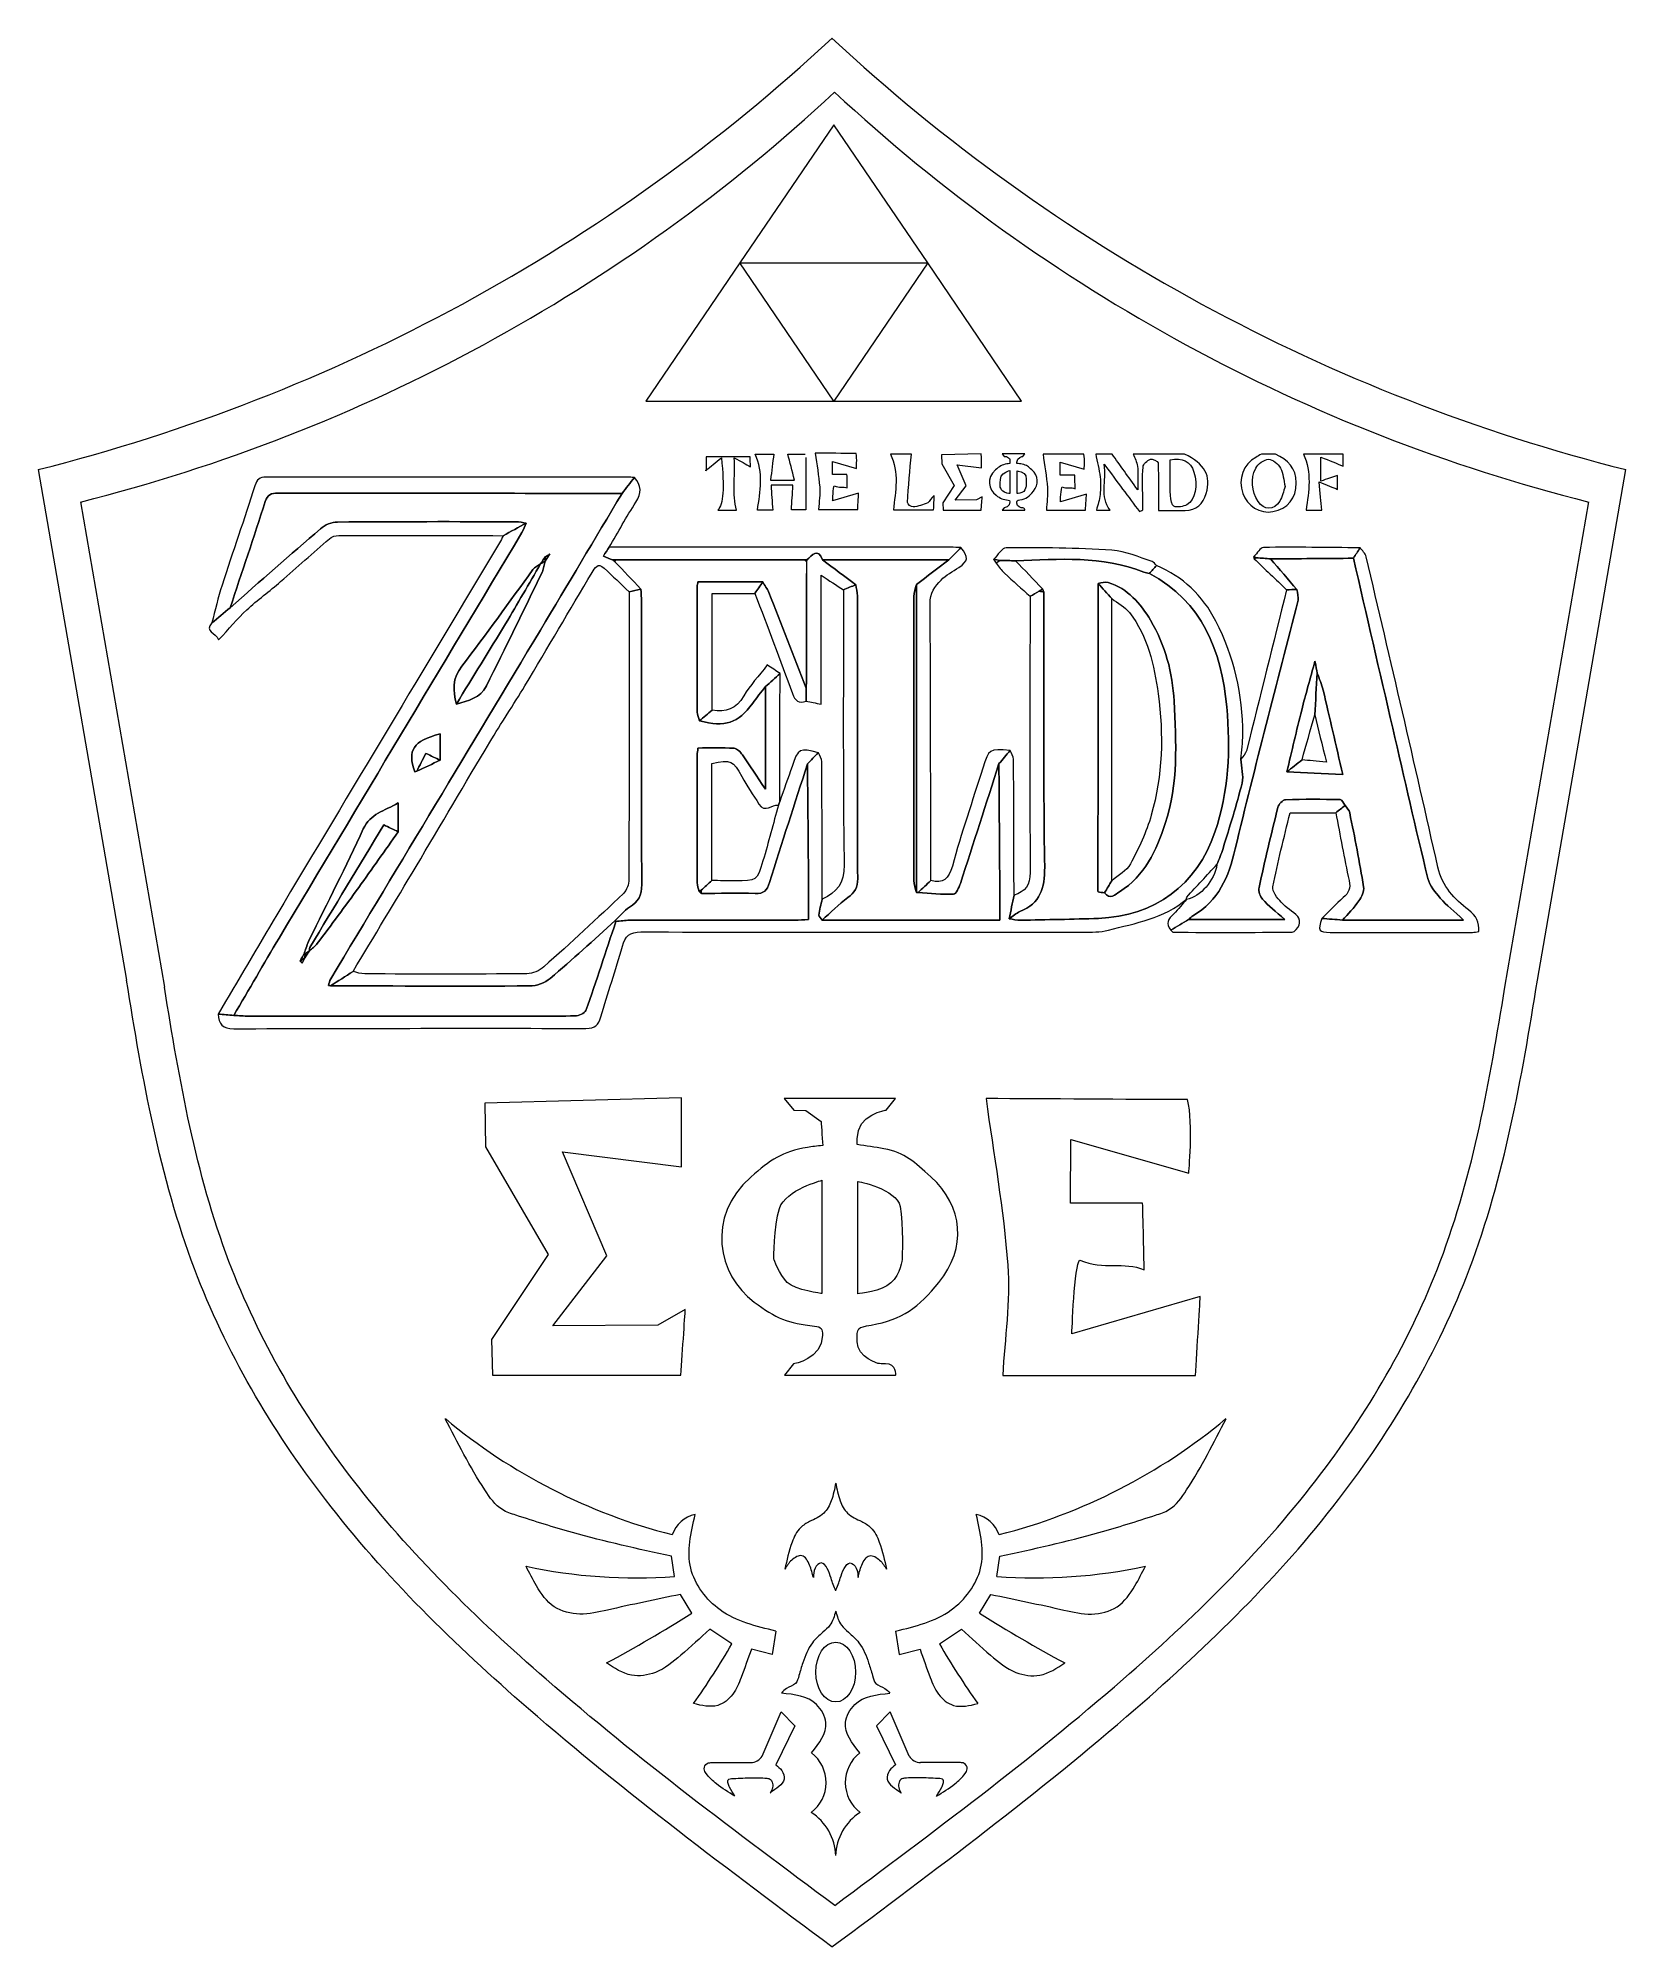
# Model space of a CAD drawing. Header units: inches. Extents: x 1.44 to 3.1, y -11.8 to -9.8.
import ezdxf

# ---------------------------------------------------------------- set-up
doc = ezdxf.new("R2010")
doc.units = ezdxf.units.IN
doc.header["$MEASUREMENT"] = 0

msp = doc.modelspace()

# ---------------------------------------------------------------- linework, layer by layer
at = {"color": 5, "lineweight": 0}
for p, q in [((2.2706, -9.8879), (2.1722, -10.0326)), ((2.3691, -10.0326), (2.2706, -9.8879)), ((2.1722, -10.0326), (2.0737, -10.1774)), ((2.2706, -10.1774), (2.1722, -10.0326)), ((2.1722, -10.0326), (2.3691, -10.0326)), ((2.3691, -10.0326), (2.2706, -10.1774)), ((2.4675, -10.1774), (2.3691, -10.0326)), ((2.0737, -10.1774), (2.2706, -10.1774)), ((2.2706, -10.1774), (2.4675, -10.1774)), ((1.4815, -10.2831), (1.5694, -10.7915)), ((2.9737, -10.7915), (3.0616, -10.2831)), ((2.1037, -11.409), (2.1005, -11.3877)), ((2.4416, -11.409), (2.4448, -11.3877)), ((2.1218, -11.4476), (2.1101, -11.4278)), ((2.4235, -11.4476), (2.4352, -11.4278)), ((2.1639, -11.4796), (2.1407, -11.4643)), ((2.2098, -11.4662), (2.206, -11.4909)), ((2.3355, -11.4662), (2.3393, -11.4909)), ((2.3814, -11.4796), (2.4046, -11.4643)), ((2.206, -11.4909), (2.1843, -11.4852)), ((2.3393, -11.4909), (2.361, -11.4852)), ((2.1957, -11.5974), (2.2156, -11.551)), ((2.2156, -11.551), (2.23, -11.5655)), ((2.3297, -11.551), (2.3153, -11.5655)), ((2.3496, -11.5974), (2.3297, -11.551)), ((2.23, -11.5655), (2.21, -11.6063)), ((2.3153, -11.5655), (2.3353, -11.6063)), ((2.142, -11.6041), (2.1837, -11.6041)), ((2.4033, -11.6041), (2.3616, -11.6041))]:
    msp.add_line(p, q, dxfattribs=at)
at = {"color": 250, "lineweight": 0}
for p, q in [((1.4372, -10.2491), (1.5297, -10.7843)), ((3.0079, -10.7843), (3.1004, -10.2491))]:
    msp.add_line(p, q, dxfattribs=at)
for centre, start, end in [((0.9728, -8.4038), 284.1261, 312.9293), ((3.5648, -8.4038), 227.0707, 255.8739)]:
    msp.add_arc(centre, 1.9029, start, end, dxfattribs=at)
at = {"color": 5, "lineweight": 0}
for centre, radius, start, end in [((1.0403, -8.5301), 1.8077, 284.1261, 312.9293), ((3.5028, -8.5301), 1.8077, 227.0707, 255.8739), ((2.2509, -10.78), 0.604, 230.1334, 255.6659), ((2.2944, -10.78), 0.604, 284.3341, 309.8666), ((2.1319, -11.3757), 0.0322, 101.4674, 161.1937), ((2.4134, -11.3757), 0.0322, 18.8063, 78.5326), ((2.0634, -10.8599), 0.5506, 257.9267, 274.1924), ((2.4819, -10.8599), 0.5506, 265.8076, 282.0733), ((1.3303, -10.1931), 1.4833, 298.2597, 302.2494), ((3.215, -10.1931), 1.4833, 237.7506, 241.7403), ((1.5042, -11.1004), 0.7609, 324.5017, 330.1066), ((3.0411, -11.1004), 0.7609, 209.8934, 215.4983), ((2.1834, -11.5894), 0.0146, 271.0459, 327.1361), ((2.2234, -11.6249), 0.0392, 306.8379, 52.1804), ((2.3219, -11.6249), 0.0392, 127.8196, 233.1621), ((2.3619, -11.5894), 0.0146, 212.8639, 268.9541), ((2.2166, -11.7034), 0.0561, 1.9204, 57.3192), ((2.3287, -11.7034), 0.0561, 122.6808, 178.0796)]:
    msp.add_arc(centre, radius, start, end, dxfattribs=at)
msp.add_ellipse((2.2727, -11.5092), major_axis=(0, 0.0313), ratio=0.665933, dxfattribs=at)
at = {"color": 1, "lineweight": 0}
for points, knots in [([(2.137, -10.25), (2.137, -10.2456), (2.137, -10.2412), (2.137, -10.2359), (2.1523, -10.2359), (2.1671, -10.2359), (2.183, -10.2359), (2.1831, -10.2389), (2.1833, -10.2423), (2.1835, -10.2461), (2.1784, -10.2433), (2.1737, -10.2407), (2.1664, -10.2368), (2.1677, -10.2572), (2.1639, -10.2748), (2.1689, -10.2918), (2.1645, -10.2918), (2.157, -10.2918), (2.1491, -10.2918), (2.155, -10.2853), (2.1562, -10.2684), (2.153, -10.2368), (2.1466, -10.242), (2.1417, -10.2459), (2.1368, -10.2498), (2.1368, -10.2498), (2.137, -10.25), (2.137, -10.25)], [0, 0, 0, 0, 1, 1, 1, 2, 2, 2, 3, 3, 3, 4, 4, 4, 5, 5, 5, 6, 6, 6, 7, 7, 7, 8, 8, 8, 9, 9, 9, 9]), ([(2.2414, -10.2366), (2.2414, -10.2378), (2.2414, -10.2389), (2.2414, -10.2399), (2.2414, -10.2582), (2.2414, -10.2746), (2.2414, -10.2914), (2.2368, -10.2914), (2.2305, -10.2914), (2.2262, -10.2914), (2.2268, -10.283), (2.2273, -10.2748), (2.2279, -10.2656), (2.22, -10.2656), (2.2133, -10.2656), (2.2049, -10.2656), (2.2055, -10.2742), (2.2061, -10.2826), (2.2068, -10.2915), (2.2021, -10.2915), (2.1951, -10.2915), (2.1906, -10.2915), (2.194, -10.2721), (2.197, -10.2525), (2.1883, -10.2329), (2.1948, -10.2329), (2.2013, -10.2329), (2.2078, -10.2329), (2.2067, -10.2417), (2.2056, -10.2506), (2.2044, -10.2601), (2.2132, -10.2601), (2.2198, -10.2601), (2.2295, -10.2601), (2.2269, -10.2501), (2.2247, -10.2415), (2.2225, -10.2329), (2.2286, -10.2329), (2.2347, -10.2329), (2.2408, -10.2329)], [0, 0, 0, 0, 1, 1, 1, 2, 2, 2, 3, 3, 3, 4, 4, 4, 5, 5, 5, 6, 6, 6, 7, 7, 7, 8, 8, 8, 9, 9, 9, 10, 10, 10, 11, 11, 11, 12, 12, 12, 13, 13, 13, 13]), ([(2.294, -10.2322), (2.2953, -10.2375), (2.2943, -10.2479), (2.2943, -10.2479), (2.2943, -10.2479), (2.2693, -10.2407), (2.2693, -10.2407), (2.2693, -10.2407), (2.2692, -10.2542), (2.2692, -10.2542), (2.2692, -10.2542), (2.2845, -10.2542), (2.2845, -10.2542), (2.2845, -10.2542), (2.2848, -10.2656), (2.2848, -10.2684), (2.2806, -10.2666), (2.2763, -10.2684), (2.2712, -10.2663), (2.27, -10.2671), (2.2695, -10.2819), (2.2695, -10.2819), (2.2695, -10.2819), (2.2967, -10.274), (2.2967, -10.274), (2.2967, -10.274), (2.296, -10.2858), (2.2957, -10.2908), (2.2807, -10.2908), (2.2665, -10.2908), (2.2548, -10.2908), (2.2553, -10.2828), (2.2565, -10.275), (2.2559, -10.2674), (2.255, -10.2556), (2.2529, -10.2438), (2.2513, -10.232), (2.2643, -10.232), (2.281, -10.2322), (2.294, -10.2322)], [0, 0, 0, 0, 1, 1, 1, 2, 2, 2, 3, 3, 3, 4, 4, 4, 5, 5, 5, 6, 6, 6, 7, 7, 7, 8, 8, 8, 9, 9, 9, 10, 10, 10, 11, 11, 11, 12, 12, 12, 13, 13, 13, 13]), ([(2.352, -10.2329), (2.3505, -10.2498), (2.3489, -10.2667), (2.3479, -10.2837), (2.3478, -10.2852), (2.3519, -10.2885), (2.3537, -10.2883), (2.359, -10.2876), (2.3644, -10.2863), (2.3691, -10.2839), (2.3714, -10.2828), (2.3721, -10.2787), (2.376, -10.2763), (2.3758, -10.281), (2.3755, -10.2857), (2.3752, -10.2913), (2.3606, -10.2913), (2.3465, -10.2913), (2.3332, -10.2913), (2.335, -10.2719), (2.3396, -10.2521), (2.33, -10.2329), (2.3373, -10.2329), (2.3447, -10.2329), (2.352, -10.2329)], [0, 0, 0, 0, 1, 1, 1, 2, 2, 2, 3, 3, 3, 4, 4, 4, 5, 5, 5, 6, 6, 6, 7, 7, 7, 8, 8, 8, 8]), ([(2.4, -10.2442), (2.4, -10.2442), (2.4094, -10.2662), (2.4094, -10.2662), (2.4094, -10.2662), (2.3979, -10.2811), (2.3979, -10.2811), (2.3979, -10.2811), (2.4202, -10.2809), (2.4202, -10.2809), (2.4202, -10.2809), (2.4261, -10.2777), (2.4261, -10.2777), (2.4261, -10.2777), (2.4255, -10.2865), (2.4252, -10.2916), (2.4104, -10.2916), (2.3851, -10.2916), (2.3851, -10.2916), (2.3851, -10.2916), (2.385, -10.284), (2.385, -10.284), (2.385, -10.284), (2.3969, -10.2659), (2.3969, -10.2659), (2.3969, -10.2659), (2.3837, -10.2431), (2.3837, -10.2431), (2.3837, -10.2431), (2.3835, -10.2338), (2.3835, -10.2338), (2.3835, -10.2338), (2.4252, -10.2327), (2.4252, -10.2327), (2.4253, -10.2375), (2.4253, -10.2424), (2.4253, -10.2473), (2.4253, -10.2473), (2.4, -10.2442), (2.4, -10.2442)], [0, 0, 0, 0, 1, 1, 1, 2, 2, 2, 3, 3, 3, 4, 4, 4, 5, 5, 5, 6, 6, 6, 7, 7, 7, 8, 8, 8, 9, 9, 9, 10, 10, 10, 11, 11, 11, 12, 12, 12, 13, 13, 13, 13]), ([(2.4707, -10.2328), (2.4707, -10.2328), (2.4687, -10.2353), (2.4687, -10.2353), (2.4687, -10.2353), (2.4625, -10.2361), (2.4626, -10.2414), (2.4626, -10.2418), (2.4626, -10.2421), (2.4626, -10.2426), (2.4645, -10.2429), (2.4663, -10.2431), (2.4682, -10.2435), (2.4729, -10.2444), (2.4746, -10.2463), (2.4782, -10.2495), (2.4852, -10.2558), (2.4858, -10.2646), (2.4799, -10.2719), (2.4756, -10.2772), (2.4722, -10.2798), (2.4655, -10.2809), (2.4625, -10.2815), (2.4625, -10.2814), (2.4626, -10.2845), (2.4626, -10.2879), (2.4671, -10.2891), (2.4671, -10.2891), (2.4671, -10.2891), (2.4681, -10.2891), (2.4686, -10.2891), (2.471, -10.2891), (2.4707, -10.2916), (2.4707, -10.2916), (2.4707, -10.2916), (2.4471, -10.2916), (2.4471, -10.2916), (2.4471, -10.2916), (2.4491, -10.2891), (2.4491, -10.2891), (2.4491, -10.2891), (2.4552, -10.2883), (2.4552, -10.2831), (2.4552, -10.2818), (2.455, -10.2813), (2.4535, -10.2811), (2.448, -10.2806), (2.4452, -10.2794), (2.4407, -10.2761), (2.433, -10.2703), (2.4304, -10.2579), (2.44, -10.2495), (2.4441, -10.2458), (2.4466, -10.2441), (2.452, -10.2432), (2.453, -10.2431), (2.454, -10.243), (2.4552, -10.2428), (2.4551, -10.2411), (2.4549, -10.2377), (2.4549, -10.2377), (2.4549, -10.2377), (2.4517, -10.2354), (2.4517, -10.2354), (2.4517, -10.2354), (2.4491, -10.2353), (2.4491, -10.2353), (2.4491, -10.2353), (2.4471, -10.2328), (2.4471, -10.2328), (2.4471, -10.2328), (2.4707, -10.2328), (2.4707, -10.2328)], [0, 0, 0, 0, 1, 1, 1, 2, 2, 2, 3, 3, 3, 4, 4, 4, 5, 5, 5, 6, 6, 6, 7, 7, 7, 8, 8, 8, 9, 9, 9, 10, 10, 10, 11, 11, 11, 12, 12, 12, 13, 13, 13, 14, 14, 14, 15, 15, 15, 16, 16, 16, 17, 17, 17, 18, 18, 18, 19, 19, 19, 20, 20, 20, 21, 21, 21, 22, 22, 22, 23, 23, 23, 24, 24, 24, 24]), ([(2.5327, -10.2331), (2.534, -10.2384), (2.5329, -10.2487), (2.5329, -10.2487), (2.5329, -10.2487), (2.5079, -10.2415), (2.5079, -10.2415), (2.5079, -10.2415), (2.5078, -10.255), (2.5078, -10.255), (2.5078, -10.255), (2.5231, -10.255), (2.5231, -10.255), (2.5231, -10.255), (2.5235, -10.2664), (2.5235, -10.2692), (2.5192, -10.2674), (2.5149, -10.2693), (2.5099, -10.2672), (2.5086, -10.2679), (2.5081, -10.2828), (2.5081, -10.2828), (2.5081, -10.2828), (2.5354, -10.2749), (2.5354, -10.2749), (2.5354, -10.2749), (2.5347, -10.2867), (2.5344, -10.2916), (2.5193, -10.2916), (2.5052, -10.2916), (2.4935, -10.2916), (2.4939, -10.2837), (2.4951, -10.2759), (2.4945, -10.2682), (2.4936, -10.2564), (2.4915, -10.2447), (2.4899, -10.2329), (2.503, -10.2329), (2.5196, -10.2331), (2.5327, -10.2331)], [0, 0, 0, 0, 1, 1, 1, 2, 2, 2, 3, 3, 3, 4, 4, 4, 5, 5, 5, 6, 6, 6, 7, 7, 7, 8, 8, 8, 9, 9, 9, 10, 10, 10, 11, 11, 11, 12, 12, 12, 13, 13, 13, 13]), ([(2.638, -10.2329), (2.6594, -10.243), (2.6663, -10.2555), (2.6609, -10.2742), (2.6577, -10.2853), (2.6505, -10.2916), (2.6389, -10.2919), (2.6287, -10.2921), (2.6186, -10.2919), (2.6107, -10.2919), (2.6107, -10.2751), (2.611, -10.2586), (2.6104, -10.2421), (2.6103, -10.2405), (2.6041, -10.2372), (2.6023, -10.2381), (2.599, -10.2396), (2.5949, -10.2434), (2.5947, -10.2466), (2.5937, -10.2571), (2.5943, -10.2677), (2.5943, -10.2783), (2.5943, -10.2827), (2.5943, -10.287), (2.5943, -10.2914), (2.5932, -10.292), (2.5921, -10.2926), (2.5909, -10.2932), (2.5794, -10.2777), (2.5678, -10.2622), (2.5539, -10.2435), (2.5566, -10.2616), (2.5492, -10.2774), (2.5601, -10.2915), (2.5553, -10.2915), (2.5497, -10.2915), (2.5459, -10.2915), (2.5472, -10.2862), (2.5491, -10.2808), (2.5497, -10.2754), (2.5503, -10.2693), (2.5504, -10.2631), (2.5497, -10.2571), (2.5487, -10.249), (2.5467, -10.2409), (2.5451, -10.2329), (2.5508, -10.2329), (2.5565, -10.2329), (2.5622, -10.2329), (2.5707, -10.2447), (2.5792, -10.2566), (2.5891, -10.2703), (2.5891, -10.2606), (2.5896, -10.2531), (2.5889, -10.2457), (2.5884, -10.2413), (2.5858, -10.2371), (2.5842, -10.2329), (2.6021, -10.2329), (2.62, -10.2329), (2.638, -10.2329)], [0, 0, 0, 0, 1, 1, 1, 2, 2, 2, 3, 3, 3, 4, 4, 4, 5, 5, 5, 6, 6, 6, 7, 7, 7, 8, 8, 8, 9, 9, 9, 10, 10, 10, 11, 11, 11, 12, 12, 12, 13, 13, 13, 14, 14, 14, 15, 15, 15, 16, 16, 16, 17, 17, 17, 18, 18, 18, 19, 19, 19, 20, 20, 20, 20]), ([(2.6232, -10.2388), (2.6232, -10.2515), (2.6229, -10.264), (2.6233, -10.2764), (2.6235, -10.2803), (2.6246, -10.2868), (2.6269, -10.2876), (2.6309, -10.289), (2.6367, -10.288), (2.6406, -10.286), (2.6494, -10.2814), (2.6525, -10.2649), (2.648, -10.2517), (2.6441, -10.2401), (2.6358, -10.2368), (2.6232, -10.2388)], [0, 0, 0, 0, 1, 1, 1, 2, 2, 2, 3, 3, 3, 4, 4, 4, 5, 5, 5, 5]), ([(2.7333, -10.2329), (2.7461, -10.2389), (2.7552, -10.2474), (2.7552, -10.263), (2.7551, -10.2792), (2.7463, -10.2903), (2.7308, -10.2932), (2.7175, -10.2957), (2.7034, -10.2872), (2.6991, -10.2742), (2.694, -10.2589), (2.6996, -10.2435), (2.7128, -10.2364), (2.7148, -10.2353), (2.7167, -10.234), (2.7186, -10.2329), (2.7235, -10.2329), (2.7284, -10.2329), (2.7333, -10.2329)], [0, 0, 0, 0, 1, 1, 1, 2, 2, 2, 3, 3, 3, 4, 4, 4, 5, 5, 5, 6, 6, 6, 6]), ([(2.7435, -10.267), (2.7419, -10.2598), (2.7416, -10.2529), (2.7386, -10.2475), (2.7363, -10.2432), (2.7303, -10.2382), (2.7263, -10.2384), (2.7215, -10.2386), (2.7149, -10.2432), (2.7127, -10.2477), (2.7069, -10.2592), (2.7087, -10.2715), (2.7152, -10.2825), (2.721, -10.2921), (2.732, -10.292), (2.7378, -10.2823), (2.7406, -10.2776), (2.7417, -10.2719), (2.7435, -10.267)], [0, 0, 0, 0, 1, 1, 1, 2, 2, 2, 3, 3, 3, 4, 4, 4, 5, 5, 5, 6, 6, 6, 6]), ([(2.8042, -10.2329), (2.8042, -10.2381), (2.8042, -10.2434), (2.8042, -10.2454), (2.7975, -10.2427), (2.7902, -10.2398), (2.781, -10.236), (2.781, -10.246), (2.781, -10.2522), (2.781, -10.2612), (2.7872, -10.2591), (2.7929, -10.2573), (2.7985, -10.2555), (2.7985, -10.2595), (2.7985, -10.2652), (2.7985, -10.2699), (2.7934, -10.2678), (2.7877, -10.2655), (2.7793, -10.2621), (2.7803, -10.2741), (2.781, -10.2826), (2.7818, -10.2915), (2.7782, -10.2915), (2.7713, -10.2915), (2.7655, -10.2915), (2.7684, -10.2718), (2.7717, -10.2521), (2.7626, -10.2329), (2.7765, -10.2329), (2.7903, -10.2329), (2.8042, -10.2329)], [0, 0, 0, 0, 1, 1, 1, 2, 2, 2, 3, 3, 3, 4, 4, 4, 5, 5, 5, 6, 6, 6, 7, 7, 7, 8, 8, 8, 9, 9, 9, 10, 10, 10, 10]), ([(2.1368, -10.2498), (2.1368, -10.2498), (2.1365, -10.2506), (2.1365, -10.2506), (2.1365, -10.2506), (2.137, -10.25), (2.137, -10.25), (2.137, -10.25), (2.1368, -10.2498), (2.1368, -10.2498)], [0, 0, 0, 0, 1, 1, 1, 2, 2, 2, 3, 3, 3, 3]), ([(2.4551, -10.2502), (2.4551, -10.2502), (2.4474, -10.2522), (2.4461, -10.2562), (2.4448, -10.2602), (2.4449, -10.2669), (2.4449, -10.2669), (2.4449, -10.2669), (2.446, -10.2702), (2.4477, -10.2719), (2.4495, -10.2736), (2.4551, -10.2742), (2.4551, -10.2742), (2.4551, -10.2742), (2.4551, -10.2502), (2.4551, -10.2502)], [0, 0, 0, 0, 1, 1, 1, 2, 2, 2, 3, 3, 3, 4, 4, 4, 5, 5, 5, 5]), ([(2.4627, -10.2743), (2.4631, -10.2743), (2.4677, -10.2738), (2.4697, -10.272), (2.4717, -10.2702), (2.4721, -10.2669), (2.4721, -10.2669), (2.4721, -10.2669), (2.4724, -10.2596), (2.4717, -10.2558), (2.4709, -10.2519), (2.4627, -10.2504), (2.4627, -10.2504), (2.4627, -10.2504), (2.4627, -10.2632), (2.4627, -10.2743)], [0, 0, 0, 0, 1, 1, 1, 2, 2, 2, 3, 3, 3, 4, 4, 4, 5, 5, 5, 5])]:
    msp.add_open_spline(points, degree=3, knots=knots, dxfattribs=at)
at = {"color": 5, "lineweight": 0}
for points, knots in [([(2.0618, -10.2576), (2.0574, -10.2631), (2.0531, -10.2686), (2.0488, -10.2741), (1.9286, -10.274), (1.8085, -10.274), (1.6884, -10.2738), (1.6813, -10.2738), (1.6774, -10.2754), (1.6751, -10.2827), (1.6631, -10.3199), (1.6506, -10.3569), (1.6383, -10.3939), (1.6319, -10.3993), (1.6255, -10.4046), (1.619, -10.4099), (1.6226, -10.3967), (1.6256, -10.3832), (1.6299, -10.3702), (1.6411, -10.3354), (1.653, -10.3009), (1.6643, -10.2661), (1.6663, -10.2597), (1.6691, -10.257), (1.6762, -10.257), (1.8031, -10.2572), (1.93, -10.2572), (2.0569, -10.2572), (2.0585, -10.2572), (2.0601, -10.2575), (2.0618, -10.2576)], [0, 0, 0, 0, 1, 1, 1, 2, 2, 2, 3, 3, 3, 4, 4, 4, 5, 5, 5, 6, 6, 6, 7, 7, 7, 8, 8, 8, 9, 9, 9, 10, 10, 10, 10]), ([(2.0618, -10.2576), (2.0692, -10.2657), (2.0697, -10.2737), (2.0634, -10.2833), (2.0534, -10.2986), (2.0447, -10.3147), (2.0354, -10.3305), (2.0335, -10.3334), (2.0315, -10.3363), (2.0293, -10.3397), (2.033, -10.3413), (2.0359, -10.3426), (2.0388, -10.3438), (2.0397, -10.3445), (2.0406, -10.3452), (2.0414, -10.3458), (2.0505, -10.3553), (2.0595, -10.3648), (2.0686, -10.3743), (2.0645, -10.3753), (2.0603, -10.3762), (2.0562, -10.3772), (2.0476, -10.3689), (2.0389, -10.3607), (2.0302, -10.3525), (2.0233, -10.346), (2.0203, -10.3523), (2.0175, -10.3569), (1.994, -10.3965), (1.9707, -10.4362), (1.9471, -10.4757), (1.9351, -10.4957), (1.9222, -10.515), (1.9102, -10.5349), (1.8843, -10.5782), (1.8589, -10.6217), (1.8331, -10.665), (1.8112, -10.7017), (1.789, -10.7384), (1.767, -10.7751), (1.7591, -10.7801), (1.7512, -10.7851), (1.7433, -10.7901), (1.7433, -10.7901), (1.7433, -10.7901), (1.7433, -10.7901), (1.7426, -10.7898), (1.7419, -10.7897), (1.7412, -10.7897), (1.742, -10.7874), (1.7424, -10.7849), (1.7436, -10.7829), (1.8168, -10.6611), (1.8901, -10.5393), (1.9633, -10.4174), (1.9919, -10.3697), (2.0203, -10.3219), (2.0488, -10.2741), (2.0531, -10.2686), (2.0574, -10.2631), (2.0618, -10.2576)], [0, 0, 0, 0, 1, 1, 1, 2, 2, 2, 3, 3, 3, 4, 4, 4, 5, 5, 5, 6, 6, 6, 7, 7, 7, 8, 8, 8, 9, 9, 9, 10, 10, 10, 11, 11, 11, 12, 12, 12, 13, 13, 13, 14, 14, 14, 15, 15, 15, 16, 16, 16, 17, 17, 17, 18, 18, 18, 19, 19, 19, 20, 20, 20, 20]), ([(1.9485, -10.3052), (1.9449, -10.3047), (1.9413, -10.3038), (1.9378, -10.3038), (1.8755, -10.3037), (1.8132, -10.3036), (1.7508, -10.3041), (1.7447, -10.3041), (1.7375, -10.3072), (1.7328, -10.3112), (1.701, -10.3384), (1.6697, -10.3663), (1.6383, -10.3939), (1.6506, -10.3569), (1.6631, -10.3199), (1.6751, -10.2827), (1.6774, -10.2754), (1.6813, -10.2738), (1.6884, -10.2738), (1.8085, -10.274), (1.9286, -10.274), (2.0488, -10.2741), (2.0203, -10.3219), (1.9919, -10.3697), (1.9633, -10.4174), (1.8901, -10.5393), (1.8168, -10.6611), (1.7436, -10.7829), (1.7424, -10.7849), (1.742, -10.7874), (1.7412, -10.7897), (1.7419, -10.7898), (1.7426, -10.79), (1.7433, -10.7901), (1.7433, -10.7901), (1.7433, -10.7901), (1.7433, -10.7901), (1.8129, -10.7902), (1.8825, -10.7906), (1.952, -10.7902), (1.9593, -10.7901), (1.968, -10.787), (1.9736, -10.7823), (1.9968, -10.7627), (2.0191, -10.742), (2.0417, -10.7217), (2.0417, -10.7217), (2.0424, -10.7227), (2.0424, -10.7227), (2.032, -10.7539), (2.0219, -10.7851), (2.011, -10.8161), (2.0099, -10.819), (2.0034, -10.8215), (1.9994, -10.8216), (1.9746, -10.8221), (1.9498, -10.8218), (1.925, -10.8218), (1.836, -10.8218), (1.747, -10.8218), (1.6579, -10.8218), (1.6527, -10.8218), (1.6474, -10.8213), (1.6421, -10.8211), (1.6579, -10.7941), (1.6735, -10.7669), (1.6895, -10.7401), (1.7743, -10.5984), (1.8592, -10.4568), (1.944, -10.3151), (1.9459, -10.312), (1.947, -10.3085), (1.9485, -10.3052)], [0, 0, 0, 0, 1, 1, 1, 2, 2, 2, 3, 3, 3, 4, 4, 4, 5, 5, 5, 6, 6, 6, 7, 7, 7, 8, 8, 8, 9, 9, 9, 10, 10, 10, 11, 11, 11, 12, 12, 12, 13, 13, 13, 14, 14, 14, 15, 15, 15, 16, 16, 16, 17, 17, 17, 18, 18, 18, 19, 19, 19, 20, 20, 20, 21, 21, 21, 22, 22, 22, 23, 23, 23, 24, 24, 24, 24]), ([(1.9485, -10.3052), (1.9404, -10.3096), (1.9324, -10.314), (1.9243, -10.3184), (1.8669, -10.3183), (1.8095, -10.3182), (1.752, -10.3182), (1.7487, -10.3182), (1.7446, -10.3194), (1.7422, -10.3216), (1.725, -10.3363), (1.7084, -10.3517), (1.6912, -10.3665), (1.6796, -10.3766), (1.6669, -10.3857), (1.6556, -10.3962), (1.6457, -10.4054), (1.637, -10.4159), (1.6262, -10.4276), (1.623, -10.4193), (1.6111, -10.4193), (1.619, -10.4099), (1.6255, -10.4046), (1.6319, -10.3993), (1.6383, -10.3939), (1.6697, -10.3663), (1.701, -10.3384), (1.7328, -10.3112), (1.7375, -10.3072), (1.7447, -10.3041), (1.7508, -10.3041), (1.8132, -10.3036), (1.8755, -10.3037), (1.9378, -10.3038), (1.9413, -10.3038), (1.9449, -10.3047), (1.9485, -10.3052)], [0, 0, 0, 0, 1, 1, 1, 2, 2, 2, 3, 3, 3, 4, 4, 4, 5, 5, 5, 6, 6, 6, 7, 7, 7, 8, 8, 8, 9, 9, 9, 10, 10, 10, 11, 11, 11, 12, 12, 12, 12]), ([(1.6421, -10.8211), (1.6367, -10.8206), (1.6313, -10.8201), (1.6259, -10.8197), (1.6463, -10.785), (1.6665, -10.7502), (1.6871, -10.7156), (1.7648, -10.5857), (1.8427, -10.4559), (1.9204, -10.326), (1.9219, -10.3236), (1.923, -10.321), (1.9243, -10.3184), (1.9324, -10.314), (1.9404, -10.3096), (1.9485, -10.3052), (1.947, -10.3085), (1.9459, -10.312), (1.944, -10.3151), (1.8592, -10.4568), (1.7743, -10.5984), (1.6895, -10.7401), (1.6735, -10.7669), (1.6579, -10.7941), (1.6421, -10.8211)], [0, 0, 0, 0, 1, 1, 1, 2, 2, 2, 3, 3, 3, 4, 4, 4, 5, 5, 5, 6, 6, 6, 7, 7, 7, 8, 8, 8, 8]), ([(1.9684, -10.3405), (1.9684, -10.3405), (1.9684, -10.3404), (1.9684, -10.3404), (1.9668, -10.3429), (1.9652, -10.3454), (1.9635, -10.3479), (1.9635, -10.3479), (1.9635, -10.3479), (1.9635, -10.3479), (1.9608, -10.3499), (1.9575, -10.3514), (1.9555, -10.354), (1.9307, -10.3876), (1.9066, -10.4219), (1.881, -10.455), (1.8709, -10.468), (1.8717, -10.4808), (1.8753, -10.4948), (1.8876, -10.4915), (1.9004, -10.4885), (1.9068, -10.4758), (1.9265, -10.436), (1.946, -10.3962), (1.9654, -10.3563), (1.967, -10.3529), (1.9673, -10.3489), (1.9682, -10.3452), (1.9682, -10.3452), (1.9682, -10.3452), (1.9682, -10.3452), (1.9698, -10.3427), (1.9715, -10.3402), (1.9732, -10.3376), (1.9716, -10.3386), (1.97, -10.3395), (1.9684, -10.3405)], [0, 0, 0, 0, 1, 1, 1, 2, 2, 2, 3, 3, 3, 4, 4, 4, 5, 5, 5, 6, 6, 6, 7, 7, 7, 8, 8, 8, 9, 9, 9, 10, 10, 10, 11, 11, 11, 12, 12, 12, 12]), ([(1.9682, -10.3452), (1.9683, -10.3436), (1.9684, -10.342), (1.9684, -10.3404), (1.9684, -10.3404), (1.9684, -10.3405), (1.9684, -10.3405), (1.97, -10.3395), (1.9716, -10.3386), (1.9732, -10.3376), (1.9715, -10.3402), (1.9698, -10.3427), (1.9682, -10.3452)], [0, 0, 0, 0, 1, 1, 1, 2, 2, 2, 3, 3, 3, 4, 4, 4, 4]), ([(1.9732, -10.3376), (1.9716, -10.3386), (1.97, -10.3395), (1.9684, -10.3405), (1.97, -10.3395), (1.9716, -10.3386), (1.9732, -10.3376)], [0, 0, 0, 0, 1, 1, 1, 2, 2, 2, 2]), ([(2.4039, -10.3309), (2.3997, -10.3352), (2.3954, -10.3395), (2.3911, -10.3438), (2.3471, -10.3438), (2.3031, -10.3438), (2.259, -10.3438), (2.2537, -10.3302), (2.2481, -10.3395), (2.2426, -10.3437), (2.2416, -10.3437), (2.2406, -10.3438), (2.2397, -10.3438), (2.1737, -10.3438), (2.1077, -10.3438), (2.0417, -10.3438), (2.0408, -10.3438), (2.0398, -10.3438), (2.0388, -10.3438), (2.0359, -10.3426), (2.033, -10.3413), (2.0293, -10.3397), (2.0315, -10.3363), (2.0335, -10.3334), (2.0354, -10.3305), (2.1546, -10.3305), (2.2738, -10.3305), (2.3929, -10.3305), (2.3966, -10.3305), (2.4002, -10.3307), (2.4039, -10.3309)], [0, 0, 0, 0, 1, 1, 1, 2, 2, 2, 3, 3, 3, 4, 4, 4, 5, 5, 5, 6, 6, 6, 7, 7, 7, 8, 8, 8, 9, 9, 9, 10, 10, 10, 10]), ([(2.2937, -10.3698), (2.2894, -10.3716), (2.2851, -10.3734), (2.2808, -10.3752), (2.2735, -10.3704), (2.2661, -10.3655), (2.2574, -10.3598), (2.2574, -10.4055), (2.2574, -10.4496), (2.2574, -10.4949), (2.2515, -10.4938), (2.2467, -10.4929), (2.2418, -10.4919), (2.2419, -10.4874), (2.2419, -10.4829), (2.2419, -10.4783), (2.242, -10.434), (2.2421, -10.3897), (2.2422, -10.3454), (2.2424, -10.3448), (2.2425, -10.3443), (2.2426, -10.3437), (2.2481, -10.3395), (2.2537, -10.3302), (2.259, -10.3438), (2.2706, -10.3525), (2.2822, -10.3612), (2.2937, -10.3698)], [0, 0, 0, 0, 1, 1, 1, 2, 2, 2, 3, 3, 3, 4, 4, 4, 5, 5, 5, 6, 6, 6, 7, 7, 7, 8, 8, 8, 9, 9, 9, 9]), ([(2.4039, -10.3309), (2.4121, -10.3408), (2.4116, -10.3451), (2.4018, -10.3516), (2.3954, -10.3559), (2.3883, -10.3596), (2.383, -10.365), (2.3767, -10.3717), (2.3714, -10.3783), (2.3715, -10.3898), (2.3724, -10.4865), (2.3721, -10.5832), (2.3722, -10.6799), (2.3678, -10.684), (2.3635, -10.6881), (2.3591, -10.6922), (2.3585, -10.6922), (2.3578, -10.6923), (2.3572, -10.6923), (2.3572, -10.5847), (2.3572, -10.4771), (2.3572, -10.3695), (2.3685, -10.361), (2.3798, -10.3524), (2.3911, -10.3438), (2.3954, -10.3395), (2.3997, -10.3352), (2.4039, -10.3309)], [0, 0, 0, 0, 1, 1, 1, 2, 2, 2, 3, 3, 3, 4, 4, 4, 5, 5, 5, 6, 6, 6, 7, 7, 7, 8, 8, 8, 9, 9, 9, 9]), ([(2.6088, -10.3498), (2.6063, -10.3525), (2.6038, -10.3552), (2.6013, -10.3579), (2.5993, -10.3574), (2.5973, -10.3572), (2.5954, -10.3565), (2.5518, -10.3392), (2.5064, -10.343), (2.4612, -10.3447), (2.4556, -10.3446), (2.4501, -10.3445), (2.4446, -10.3444), (2.4425, -10.344), (2.4403, -10.3436), (2.4381, -10.3432), (2.4425, -10.339), (2.4469, -10.3311), (2.4513, -10.331), (2.4882, -10.3309), (2.5252, -10.3312), (2.5621, -10.3336), (2.5763, -10.3346), (2.5902, -10.3411), (2.6041, -10.3453), (2.606, -10.3459), (2.6073, -10.3483), (2.6088, -10.3498)], [0, 0, 0, 0, 1, 1, 1, 2, 2, 2, 3, 3, 3, 4, 4, 4, 5, 5, 5, 6, 6, 6, 7, 7, 7, 8, 8, 8, 9, 9, 9, 9]), ([(2.4893, -10.3742), (2.4799, -10.3644), (2.4705, -10.3545), (2.4612, -10.3447), (2.5064, -10.343), (2.5518, -10.3392), (2.5954, -10.3565), (2.5973, -10.3572), (2.5993, -10.3574), (2.6013, -10.3579), (2.657, -10.3879), (2.6767, -10.4385), (2.6823, -10.4979), (2.6865, -10.5425), (2.6845, -10.5864), (2.67, -10.629), (2.6512, -10.6845), (2.6068, -10.7172), (2.5481, -10.7194), (2.5209, -10.7204), (2.4936, -10.7208), (2.4664, -10.7214), (2.4625, -10.7214), (2.4585, -10.7204), (2.4545, -10.7199), (2.4582, -10.7173), (2.4615, -10.714), (2.4656, -10.7123), (2.4869, -10.7036), (2.4919, -10.6882), (2.4916, -10.6656), (2.4901, -10.5695), (2.4909, -10.4734), (2.4908, -10.3773), (2.4903, -10.3763), (2.4898, -10.3752), (2.4893, -10.3742)], [0, 0, 0, 0, 1, 1, 1, 2, 2, 2, 3, 3, 3, 4, 4, 4, 5, 5, 5, 6, 6, 6, 7, 7, 7, 8, 8, 8, 9, 9, 9, 10, 10, 10, 11, 11, 11, 12, 12, 12, 12]), ([(2.822, -10.3311), (2.8197, -10.3347), (2.8174, -10.3384), (2.8151, -10.3421), (2.7861, -10.3423), (2.7572, -10.3425), (2.7282, -10.3428), (2.7234, -10.3423), (2.7185, -10.3419), (2.7136, -10.3415), (2.7127, -10.341), (2.7118, -10.3406), (2.7109, -10.3401), (2.7142, -10.3369), (2.7175, -10.3308), (2.7208, -10.3307), (2.7545, -10.3303), (2.7883, -10.3308), (2.822, -10.3311)], [0, 0, 0, 0, 1, 1, 1, 2, 2, 2, 3, 3, 3, 4, 4, 4, 5, 5, 5, 6, 6, 6, 6]), ([(2.822, -10.3311), (2.8242, -10.3341), (2.8277, -10.3369), (2.8285, -10.3404), (2.8538, -10.4488), (2.8793, -10.5571), (2.9035, -10.6658), (2.9081, -10.6864), (2.9212, -10.6992), (2.9357, -10.7106), (2.944, -10.7171), (2.947, -10.7232), (2.9463, -10.7332), (2.9442, -10.7335), (2.9419, -10.734), (2.9397, -10.7341), (2.89, -10.7341), (2.8404, -10.7341), (2.7908, -10.7341), (2.7787, -10.7341), (2.7777, -10.7323), (2.7819, -10.7195), (2.7891, -10.72), (2.7964, -10.7206), (2.8036, -10.7212), (2.8449, -10.7212), (2.8861, -10.7212), (2.9303, -10.7212), (2.9206, -10.7121), (2.9127, -10.7057), (2.9061, -10.6982), (2.9008, -10.6921), (2.8949, -10.6851), (2.8931, -10.6776), (2.8802, -10.6252), (2.8684, -10.5726), (2.8562, -10.52), (2.8425, -10.4607), (2.8288, -10.4014), (2.8151, -10.3421), (2.8174, -10.3384), (2.8197, -10.3347), (2.822, -10.3311)], [0, 0, 0, 0, 1, 1, 1, 2, 2, 2, 3, 3, 3, 4, 4, 4, 5, 5, 5, 6, 6, 6, 7, 7, 7, 8, 8, 8, 9, 9, 9, 10, 10, 10, 11, 11, 11, 12, 12, 12, 13, 13, 13, 14, 14, 14, 14]), ([(2.6088, -10.3498), (2.6366, -10.3617), (2.6568, -10.3806), (2.671, -10.408), (2.6903, -10.4455), (2.6992, -10.4848), (2.6992, -10.5265), (2.6992, -10.5352), (2.6978, -10.5439), (2.697, -10.5527), (2.6976, -10.561), (2.7003, -10.5698), (2.6984, -10.5776), (2.6928, -10.6007), (2.6854, -10.6233), (2.6785, -10.6461), (2.6768, -10.6518), (2.6743, -10.6573), (2.6721, -10.6629), (2.6615, -10.6743), (2.6509, -10.6857), (2.6404, -10.6971), (2.64, -10.6976), (2.6403, -10.6987), (2.6402, -10.6995), (2.6402, -10.6995), (2.6403, -10.6993), (2.6403, -10.6993), (2.6168, -10.7197), (2.5868, -10.7242), (2.5583, -10.7318), (2.5498, -10.7341), (2.5405, -10.7338), (2.5316, -10.7338), (2.3773, -10.7339), (2.223, -10.734), (2.0687, -10.7336), (2.0568, -10.7336), (2.0522, -10.7379), (2.0492, -10.7486), (2.0422, -10.7735), (2.0338, -10.7979), (2.0267, -10.8227), (2.0242, -10.8312), (2.0206, -10.8347), (2.0109, -10.8347), (1.888, -10.8345), (1.765, -10.8346), (1.6421, -10.8351), (1.6304, -10.8351), (1.6261, -10.8303), (1.6259, -10.8197), (1.6313, -10.8201), (1.6367, -10.8206), (1.6421, -10.8211), (1.6474, -10.8213), (1.6527, -10.8218), (1.6579, -10.8218), (1.747, -10.8218), (1.836, -10.8218), (1.925, -10.8218), (1.9498, -10.8218), (1.9746, -10.8221), (1.9994, -10.8216), (2.0034, -10.8215), (2.0099, -10.819), (2.011, -10.8161), (2.0219, -10.7851), (2.032, -10.7539), (2.0424, -10.7227), (2.0472, -10.7222), (2.052, -10.7214), (2.0568, -10.7214), (2.1146, -10.7213), (2.1724, -10.7214), (2.2301, -10.7213), (2.2345, -10.7213), (2.2388, -10.721), (2.2441, -10.7207), (2.2441, -10.7021), (2.2442, -10.6847), (2.2441, -10.6673), (2.2438, -10.6307), (2.2434, -10.5941), (2.2431, -10.5575), (2.2469, -10.5536), (2.2507, -10.5497), (2.2545, -10.5458), (2.2557, -10.5489), (2.2581, -10.552), (2.2581, -10.5551), (2.2584, -10.6032), (2.2584, -10.6512), (2.2585, -10.6993), (2.2573, -10.7048), (2.2557, -10.7103), (2.2551, -10.7159), (2.2549, -10.7175), (2.2573, -10.7195), (2.2585, -10.7212), (2.3202, -10.7212), (2.3819, -10.7212), (2.4446, -10.7212), (2.4446, -10.7094), (2.4447, -10.6993), (2.4446, -10.6892), (2.4443, -10.6452), (2.444, -10.6013), (2.4437, -10.5573), (2.4476, -10.5527), (2.4515, -10.5481), (2.4554, -10.5434), (2.4567, -10.5465), (2.459, -10.5496), (2.459, -10.5527), (2.4593, -10.6001), (2.4594, -10.6476), (2.4595, -10.695), (2.4578, -10.7033), (2.4562, -10.7116), (2.4545, -10.7199), (2.4585, -10.7204), (2.4625, -10.7214), (2.4664, -10.7214), (2.4936, -10.7208), (2.5209, -10.7204), (2.5481, -10.7194), (2.6068, -10.7172), (2.6512, -10.6845), (2.67, -10.629), (2.6845, -10.5864), (2.6865, -10.5425), (2.6823, -10.4979), (2.6767, -10.4385), (2.657, -10.3879), (2.6013, -10.3579), (2.6038, -10.3552), (2.6063, -10.3525), (2.6088, -10.3498)], [0, 0, 0, 0, 1, 1, 1, 2, 2, 2, 3, 3, 3, 4, 4, 4, 5, 5, 5, 6, 6, 6, 7, 7, 7, 8, 8, 8, 9, 9, 9, 10, 10, 10, 11, 11, 11, 12, 12, 12, 13, 13, 13, 14, 14, 14, 15, 15, 15, 16, 16, 16, 17, 17, 17, 18, 18, 18, 19, 19, 19, 20, 20, 20, 21, 21, 21, 22, 22, 22, 23, 23, 23, 24, 24, 24, 25, 25, 25, 26, 26, 26, 27, 27, 27, 28, 28, 28, 29, 29, 29, 30, 30, 30, 31, 31, 31, 32, 32, 32, 33, 33, 33, 34, 34, 34, 35, 35, 35, 36, 36, 36, 37, 37, 37, 38, 38, 38, 39, 39, 39, 40, 40, 40, 41, 41, 41, 42, 42, 42, 43, 43, 43, 44, 44, 44, 45, 45, 45, 46, 46, 46, 46]), ([(1.9635, -10.3479), (1.9513, -10.3688), (1.9393, -10.3899), (1.9268, -10.4107), (1.9098, -10.4388), (1.8925, -10.4668), (1.8753, -10.4948), (1.8717, -10.4808), (1.8709, -10.468), (1.881, -10.455), (1.9066, -10.4219), (1.9307, -10.3876), (1.9555, -10.354), (1.9575, -10.3514), (1.9608, -10.3499), (1.9635, -10.3479)], [0, 0, 0, 0, 1, 1, 1, 2, 2, 2, 3, 3, 3, 4, 4, 4, 5, 5, 5, 5]), ([(1.9682, -10.3452), (1.9673, -10.3489), (1.967, -10.3529), (1.9654, -10.3563), (1.946, -10.3962), (1.9265, -10.436), (1.9068, -10.4758), (1.9004, -10.4885), (1.8876, -10.4915), (1.8753, -10.4948), (1.8925, -10.4668), (1.9098, -10.4388), (1.9268, -10.4107), (1.9393, -10.3899), (1.9513, -10.3688), (1.9635, -10.3479), (1.9635, -10.3479), (1.9635, -10.3479), (1.9635, -10.3479), (1.9651, -10.347), (1.9667, -10.3461), (1.9682, -10.3452)], [0, 0, 0, 0, 1, 1, 1, 2, 2, 2, 3, 3, 3, 4, 4, 4, 5, 5, 5, 6, 6, 6, 7, 7, 7, 7]), ([(1.9682, -10.3452), (1.9667, -10.3461), (1.9651, -10.347), (1.9635, -10.3479), (1.9652, -10.3454), (1.9668, -10.3429), (1.9684, -10.3404), (1.9684, -10.342), (1.9683, -10.3436), (1.9682, -10.3452), (1.9682, -10.3452), (1.9682, -10.3452), (1.9682, -10.3452)], [0, 0, 0, 0, 1, 1, 1, 2, 2, 2, 3, 3, 3, 4, 4, 4, 4]), ([(2.0417, -10.3438), (2.0417, -10.3445), (2.0415, -10.3452), (2.0414, -10.3458), (2.0406, -10.3452), (2.0397, -10.3445), (2.0388, -10.3438), (2.0398, -10.3438), (2.0408, -10.3438), (2.0417, -10.3438)], [0, 0, 0, 0, 1, 1, 1, 2, 2, 2, 3, 3, 3, 3]), ([(2.0417, -10.3438), (2.1077, -10.3438), (2.1737, -10.3438), (2.2397, -10.3438), (2.2405, -10.3443), (2.2414, -10.3449), (2.2423, -10.3454), (2.2421, -10.3897), (2.242, -10.434), (2.2419, -10.4783), (2.2288, -10.4448), (2.2158, -10.4112), (2.2026, -10.3778), (2.2011, -10.3739), (2.1983, -10.3705), (2.1962, -10.3669), (2.1738, -10.3669), (2.1514, -10.3669), (2.1283, -10.3669), (2.1281, -10.3682), (2.1275, -10.3702), (2.1275, -10.3721), (2.1275, -10.4158), (2.1274, -10.4596), (2.1276, -10.5033), (2.1276, -10.5063), (2.1291, -10.5093), (2.13, -10.5123), (2.157, -10.5195), (2.1703, -10.5151), (2.1857, -10.494), (2.19, -10.4881), (2.1946, -10.4824), (2.199, -10.4766), (2.199, -10.5114), (2.199, -10.5462), (2.199, -10.584), (2.1899, -10.5703), (2.1827, -10.5591), (2.175, -10.5482), (2.1729, -10.5452), (2.1693, -10.5414), (2.1662, -10.5412), (2.1538, -10.5404), (2.1413, -10.5409), (2.1284, -10.5409), (2.128, -10.5442), (2.1275, -10.5462), (2.1275, -10.5481), (2.1274, -10.5927), (2.1274, -10.6374), (2.1275, -10.6821), (2.1275, -10.6851), (2.1289, -10.6882), (2.1296, -10.6913), (2.1304, -10.692), (2.1312, -10.6927), (2.132, -10.6934), (2.1507, -10.6933), (2.1695, -10.6926), (2.1882, -10.6933), (2.1974, -10.6937), (2.2008, -10.6902), (2.2034, -10.6819), (2.2163, -10.6404), (2.2298, -10.599), (2.2431, -10.5575), (2.2434, -10.5941), (2.2438, -10.6307), (2.2441, -10.6673), (2.2442, -10.6847), (2.2441, -10.7021), (2.2441, -10.7207), (2.2388, -10.721), (2.2345, -10.7213), (2.2301, -10.7213), (2.1724, -10.7214), (2.1146, -10.7213), (2.0568, -10.7214), (2.052, -10.7214), (2.0472, -10.7222), (2.0424, -10.7227), (2.0424, -10.7227), (2.0417, -10.7217), (2.0417, -10.7217), (2.0466, -10.717), (2.0509, -10.7113), (2.0566, -10.7078), (2.0661, -10.7022), (2.0695, -10.6951), (2.0695, -10.684), (2.0691, -10.5852), (2.0692, -10.4865), (2.0692, -10.3877), (2.0692, -10.3832), (2.0688, -10.3788), (2.0686, -10.3743), (2.0595, -10.3648), (2.0505, -10.3553), (2.0414, -10.3458), (2.0415, -10.3452), (2.0417, -10.3445), (2.0417, -10.3438)], [0, 0, 0, 0, 1, 1, 1, 2, 2, 2, 3, 3, 3, 4, 4, 4, 5, 5, 5, 6, 6, 6, 7, 7, 7, 8, 8, 8, 9, 9, 9, 10, 10, 10, 11, 11, 11, 12, 12, 12, 13, 13, 13, 14, 14, 14, 15, 15, 15, 16, 16, 16, 17, 17, 17, 18, 18, 18, 19, 19, 19, 20, 20, 20, 21, 21, 21, 22, 22, 22, 23, 23, 23, 24, 24, 24, 25, 25, 25, 26, 26, 26, 27, 27, 27, 28, 28, 28, 29, 29, 29, 30, 30, 30, 31, 31, 31, 32, 32, 32, 33, 33, 33, 34, 34, 34, 34]), ([(2.2426, -10.3437), (2.2425, -10.3443), (2.2424, -10.3448), (2.2422, -10.3454), (2.2414, -10.3449), (2.2405, -10.3443), (2.2397, -10.3438), (2.2406, -10.3438), (2.2416, -10.3437), (2.2426, -10.3437)], [0, 0, 0, 0, 1, 1, 1, 2, 2, 2, 3, 3, 3, 3]), ([(2.3591, -10.6922), (2.3715, -10.693), (2.3839, -10.6945), (2.3962, -10.6941), (2.3987, -10.694), (2.4019, -10.687), (2.4033, -10.6827), (2.417, -10.6409), (2.4303, -10.5991), (2.4437, -10.5573), (2.444, -10.6013), (2.4443, -10.6452), (2.4446, -10.6892), (2.4447, -10.6993), (2.4446, -10.7094), (2.4446, -10.7212), (2.3819, -10.7212), (2.3202, -10.7212), (2.2585, -10.7212), (2.2674, -10.7133), (2.2758, -10.7048), (2.2854, -10.6977), (2.2926, -10.6924), (2.2957, -10.687), (2.2957, -10.6777), (2.2953, -10.579), (2.2955, -10.4802), (2.2954, -10.3815), (2.2954, -10.3776), (2.2943, -10.3737), (2.2937, -10.3698), (2.2822, -10.3612), (2.2706, -10.3525), (2.259, -10.3438), (2.3031, -10.3438), (2.3471, -10.3438), (2.3911, -10.3438), (2.3798, -10.3524), (2.3685, -10.361), (2.3572, -10.3695), (2.3563, -10.3737), (2.3546, -10.3779), (2.3546, -10.3821), (2.3544, -10.4813), (2.3544, -10.5806), (2.3546, -10.6798), (2.3546, -10.684), (2.3563, -10.6881), (2.3572, -10.6923), (2.3578, -10.6923), (2.3585, -10.6922), (2.3591, -10.6922)], [0, 0, 0, 0, 1, 1, 1, 2, 2, 2, 3, 3, 3, 4, 4, 4, 5, 5, 5, 6, 6, 6, 7, 7, 7, 8, 8, 8, 9, 9, 9, 10, 10, 10, 11, 11, 11, 12, 12, 12, 13, 13, 13, 14, 14, 14, 15, 15, 15, 16, 16, 16, 17, 17, 17, 17]), ([(2.4446, -10.3444), (2.4433, -10.3454), (2.442, -10.3463), (2.4407, -10.3472), (2.4398, -10.3459), (2.439, -10.3446), (2.4381, -10.3432), (2.4403, -10.3436), (2.4425, -10.344), (2.4446, -10.3444)], [0, 0, 0, 0, 1, 1, 1, 2, 2, 2, 3, 3, 3, 3]), ([(2.4446, -10.3444), (2.4501, -10.3445), (2.4556, -10.3446), (2.4612, -10.3447), (2.4705, -10.3545), (2.4799, -10.3644), (2.4893, -10.3742), (2.4882, -10.375), (2.4871, -10.3758), (2.486, -10.3766), (2.4827, -10.3784), (2.4795, -10.3801), (2.4763, -10.3819), (2.4674, -10.3739), (2.4584, -10.366), (2.4496, -10.3577), (2.4463, -10.3546), (2.4437, -10.3508), (2.4407, -10.3472), (2.442, -10.3463), (2.4433, -10.3454), (2.4446, -10.3444)], [0, 0, 0, 0, 1, 1, 1, 2, 2, 2, 3, 3, 3, 4, 4, 4, 5, 5, 5, 6, 6, 6, 7, 7, 7, 7]), ([(2.7558, -10.3749), (2.7467, -10.3642), (2.7375, -10.3535), (2.7283, -10.3428), (2.7572, -10.3425), (2.7861, -10.3423), (2.8151, -10.3421), (2.8288, -10.4014), (2.8425, -10.4607), (2.8562, -10.52), (2.8684, -10.5726), (2.8802, -10.6252), (2.8931, -10.6776), (2.8949, -10.6851), (2.9008, -10.6921), (2.9061, -10.6982), (2.9127, -10.7057), (2.9206, -10.7121), (2.9303, -10.7212), (2.8861, -10.7212), (2.8449, -10.7212), (2.8036, -10.7212), (2.8094, -10.7146), (2.8157, -10.7083), (2.8207, -10.7012), (2.8236, -10.6971), (2.8265, -10.6911), (2.8257, -10.6865), (2.8215, -10.6605), (2.8164, -10.6346), (2.8112, -10.6088), (2.8106, -10.606), (2.8081, -10.6036), (2.8065, -10.601), (2.8047, -10.5989), (2.803, -10.595), (2.8012, -10.595), (2.7822, -10.5946), (2.763, -10.5944), (2.744, -10.5951), (2.7411, -10.5952), (2.7367, -10.5998), (2.7359, -10.6031), (2.7289, -10.631), (2.7223, -10.659), (2.7162, -10.6871), (2.7154, -10.6909), (2.7173, -10.6964), (2.7199, -10.6994), (2.7261, -10.7062), (2.7335, -10.7119), (2.7433, -10.7207), (2.7073, -10.7207), (2.6749, -10.7207), (2.6424, -10.7207), (2.6439, -10.7193), (2.6452, -10.7176), (2.6469, -10.7166), (2.674, -10.7011), (2.6843, -10.6761), (2.6912, -10.6467), (2.712, -10.5595), (2.7351, -10.4729), (2.7571, -10.3861), (2.7579, -10.3826), (2.7563, -10.3786), (2.7558, -10.3749)], [0, 0, 0, 0, 1, 1, 1, 2, 2, 2, 3, 3, 3, 4, 4, 4, 5, 5, 5, 6, 6, 6, 7, 7, 7, 8, 8, 8, 9, 9, 9, 10, 10, 10, 11, 11, 11, 12, 12, 12, 13, 13, 13, 14, 14, 14, 15, 15, 15, 16, 16, 16, 17, 17, 17, 18, 18, 18, 19, 19, 19, 20, 20, 20, 21, 21, 21, 22, 22, 22, 22]), ([(2.7136, -10.3415), (2.7127, -10.3418), (2.7119, -10.3422), (2.711, -10.3425), (2.7108, -10.342), (2.7106, -10.3415), (2.7105, -10.3409), (2.7105, -10.3407), (2.7108, -10.3404), (2.7109, -10.3401), (2.7118, -10.3406), (2.7127, -10.341), (2.7136, -10.3415)], [0, 0, 0, 0, 1, 1, 1, 2, 2, 2, 3, 3, 3, 4, 4, 4, 4]), ([(2.7136, -10.3415), (2.7185, -10.3419), (2.7234, -10.3423), (2.7283, -10.3428), (2.7375, -10.3535), (2.7467, -10.3642), (2.7558, -10.3749), (2.7522, -10.3749), (2.7486, -10.375), (2.745, -10.3751), (2.7337, -10.3642), (2.7223, -10.3534), (2.711, -10.3425), (2.7119, -10.3422), (2.7127, -10.3418), (2.7136, -10.3415)], [0, 0, 0, 0, 1, 1, 1, 2, 2, 2, 3, 3, 3, 4, 4, 4, 5, 5, 5, 5]), ([(1.767, -10.7751), (1.7711, -10.776), (1.7753, -10.7776), (1.7795, -10.7776), (1.836, -10.7778), (1.8925, -10.778), (1.9491, -10.7774), (1.9552, -10.7774), (1.9625, -10.7743), (1.967, -10.7702), (1.9952, -10.745), (2.0229, -10.7193), (2.0503, -10.6933), (2.0538, -10.6899), (2.056, -10.6835), (2.056, -10.6785), (2.0563, -10.5781), (2.0562, -10.4776), (2.0562, -10.3772), (2.0603, -10.3762), (2.0645, -10.3753), (2.0686, -10.3743), (2.0688, -10.3788), (2.0692, -10.3832), (2.0692, -10.3877), (2.0692, -10.4865), (2.0691, -10.5852), (2.0695, -10.684), (2.0695, -10.6951), (2.0661, -10.7022), (2.0566, -10.7078), (2.0509, -10.7113), (2.0466, -10.717), (2.0417, -10.7217), (2.0191, -10.742), (1.9968, -10.7627), (1.9736, -10.7823), (1.968, -10.787), (1.9593, -10.7901), (1.952, -10.7902), (1.8825, -10.7906), (1.8129, -10.7902), (1.7433, -10.7901), (1.7512, -10.7851), (1.7591, -10.7801), (1.767, -10.7751)], [0, 0, 0, 0, 1, 1, 1, 2, 2, 2, 3, 3, 3, 4, 4, 4, 5, 5, 5, 6, 6, 6, 7, 7, 7, 8, 8, 8, 9, 9, 9, 10, 10, 10, 11, 11, 11, 12, 12, 12, 13, 13, 13, 14, 14, 14, 15, 15, 15, 15]), ([(2.1881, -10.3789), (2.1736, -10.3789), (2.159, -10.3789), (2.1431, -10.3789), (2.1431, -10.4203), (2.1431, -10.4607), (2.1431, -10.5012), (2.1388, -10.5049), (2.1344, -10.5086), (2.13, -10.5123), (2.1291, -10.5093), (2.1276, -10.5063), (2.1276, -10.5033), (2.1274, -10.4596), (2.1275, -10.4158), (2.1275, -10.3721), (2.1275, -10.3702), (2.1281, -10.3682), (2.1283, -10.3669), (2.1514, -10.3669), (2.1738, -10.3669), (2.1962, -10.3669), (2.1935, -10.3709), (2.1908, -10.3749), (2.1881, -10.3789)], [0, 0, 0, 0, 1, 1, 1, 2, 2, 2, 3, 3, 3, 4, 4, 4, 5, 5, 5, 6, 6, 6, 7, 7, 7, 8, 8, 8, 8]), ([(2.1881, -10.3789), (2.1908, -10.3749), (2.1935, -10.3709), (2.1962, -10.3669), (2.1983, -10.3705), (2.2011, -10.3739), (2.2026, -10.3778), (2.2158, -10.4112), (2.2288, -10.4448), (2.2419, -10.4783), (2.2419, -10.4829), (2.2419, -10.4874), (2.2418, -10.4919), (2.2341, -10.4943), (2.2301, -10.4915), (2.2273, -10.4838), (2.2145, -10.4487), (2.2012, -10.4138), (2.1881, -10.3789)], [0, 0, 0, 0, 1, 1, 1, 2, 2, 2, 3, 3, 3, 4, 4, 4, 5, 5, 5, 6, 6, 6, 6]), ([(2.2585, -10.6993), (2.2739, -10.6922), (2.2818, -10.6827), (2.2815, -10.6633), (2.2802, -10.5673), (2.2808, -10.4713), (2.2808, -10.3752), (2.2851, -10.3734), (2.2894, -10.3716), (2.2937, -10.3698), (2.2943, -10.3737), (2.2954, -10.3776), (2.2954, -10.3815), (2.2955, -10.4802), (2.2953, -10.579), (2.2957, -10.6777), (2.2957, -10.687), (2.2926, -10.6924), (2.2854, -10.6977), (2.2758, -10.7048), (2.2674, -10.7133), (2.2585, -10.7212), (2.2573, -10.7195), (2.2549, -10.7175), (2.2551, -10.7159), (2.2557, -10.7103), (2.2573, -10.7048), (2.2585, -10.6993)], [0, 0, 0, 0, 1, 1, 1, 2, 2, 2, 3, 3, 3, 4, 4, 4, 5, 5, 5, 6, 6, 6, 7, 7, 7, 8, 8, 8, 9, 9, 9, 9]), ([(2.3572, -10.6923), (2.3563, -10.6881), (2.3546, -10.684), (2.3546, -10.6798), (2.3544, -10.5806), (2.3544, -10.4813), (2.3546, -10.3821), (2.3546, -10.3779), (2.3563, -10.3737), (2.3572, -10.3695), (2.3572, -10.4771), (2.3572, -10.5847), (2.3572, -10.6923)], [0, 0, 0, 0, 1, 1, 1, 2, 2, 2, 3, 3, 3, 4, 4, 4, 4]), ([(2.4545, -10.7199), (2.4562, -10.7116), (2.4578, -10.7033), (2.4595, -10.695), (2.4713, -10.6915), (2.4765, -10.6847), (2.4764, -10.6712), (2.4759, -10.5748), (2.4762, -10.4783), (2.4763, -10.3819), (2.4795, -10.3801), (2.4827, -10.3784), (2.486, -10.3766), (2.4876, -10.3768), (2.4892, -10.377), (2.4908, -10.3773), (2.4909, -10.4734), (2.4901, -10.5695), (2.4916, -10.6656), (2.4919, -10.6882), (2.4869, -10.7036), (2.4656, -10.7123), (2.4615, -10.714), (2.4582, -10.7173), (2.4545, -10.7199)], [0, 0, 0, 0, 1, 1, 1, 2, 2, 2, 3, 3, 3, 4, 4, 4, 5, 5, 5, 6, 6, 6, 7, 7, 7, 8, 8, 8, 8]), ([(2.4893, -10.3742), (2.4898, -10.3752), (2.4903, -10.3763), (2.4908, -10.3773), (2.4892, -10.377), (2.4876, -10.3768), (2.486, -10.3766), (2.4871, -10.3758), (2.4882, -10.375), (2.4893, -10.3742)], [0, 0, 0, 0, 1, 1, 1, 2, 2, 2, 3, 3, 3, 3]), ([(2.5543, -10.6925), (2.56, -10.7003), (2.5656, -10.6943), (2.5701, -10.6915), (2.5965, -10.6748), (2.6086, -10.6483), (2.6179, -10.6201), (2.6319, -10.5782), (2.6294, -10.5348), (2.6271, -10.4919), (2.6256, -10.4623), (2.6181, -10.4332), (2.6026, -10.4071), (2.5919, -10.3893), (2.5788, -10.374), (2.5581, -10.3675), (2.555, -10.3665), (2.5511, -10.368), (2.5476, -10.3684), (2.5476, -10.4741), (2.5475, -10.5799), (2.5474, -10.6857), (2.5474, -10.6877), (2.5468, -10.6908), (2.5478, -10.6915), (2.5494, -10.6927), (2.5521, -10.6922), (2.5543, -10.6925)], [0, 0, 0, 0, 1, 1, 1, 2, 2, 2, 3, 3, 3, 4, 4, 4, 5, 5, 5, 6, 6, 6, 7, 7, 7, 8, 8, 8, 9, 9, 9, 9]), ([(2.5619, -10.68), (2.5594, -10.6842), (2.5569, -10.6883), (2.5543, -10.6925), (2.5521, -10.6922), (2.5494, -10.6927), (2.5478, -10.6915), (2.5468, -10.6908), (2.5474, -10.6877), (2.5474, -10.6857), (2.5475, -10.5799), (2.5476, -10.4741), (2.5476, -10.3684), (2.5524, -10.3737), (2.5571, -10.379), (2.5619, -10.3844), (2.5619, -10.4829), (2.5619, -10.5815), (2.5619, -10.68)], [0, 0, 0, 0, 1, 1, 1, 2, 2, 2, 3, 3, 3, 4, 4, 4, 5, 5, 5, 6, 6, 6, 6]), ([(2.5476, -10.3684), (2.5511, -10.368), (2.555, -10.3665), (2.5581, -10.3675), (2.5788, -10.374), (2.5919, -10.3893), (2.6026, -10.4071), (2.6181, -10.4332), (2.6256, -10.4623), (2.6271, -10.4919), (2.6294, -10.5348), (2.6319, -10.5782), (2.6179, -10.6201), (2.6086, -10.6483), (2.5965, -10.6748), (2.5701, -10.6915), (2.5656, -10.6943), (2.56, -10.7003), (2.5543, -10.6925), (2.5569, -10.6883), (2.5594, -10.6842), (2.5619, -10.68), (2.5686, -10.6742), (2.5775, -10.6697), (2.5814, -10.6624), (2.5901, -10.6461), (2.5983, -10.629), (2.6033, -10.6112), (2.6153, -10.5696), (2.6163, -10.5269), (2.6105, -10.4842), (2.6063, -10.4539), (2.5996, -10.4239), (2.5804, -10.3989), (2.5758, -10.3929), (2.5681, -10.3892), (2.5619, -10.3844), (2.5571, -10.379), (2.5524, -10.3737), (2.5476, -10.3684)], [0, 0, 0, 0, 1, 1, 1, 2, 2, 2, 3, 3, 3, 4, 4, 4, 5, 5, 5, 6, 6, 6, 7, 7, 7, 8, 8, 8, 9, 9, 9, 10, 10, 10, 11, 11, 11, 12, 12, 12, 13, 13, 13, 13]), ([(2.6721, -10.6629), (2.6743, -10.6573), (2.6768, -10.6518), (2.6785, -10.6461), (2.6854, -10.6233), (2.6928, -10.6007), (2.6984, -10.5776), (2.7003, -10.5698), (2.6976, -10.561), (2.697, -10.5527), (2.6991, -10.5497), (2.7022, -10.547), (2.7031, -10.5437), (2.7172, -10.4875), (2.7311, -10.4313), (2.745, -10.3751), (2.7486, -10.375), (2.7522, -10.3749), (2.7558, -10.3749), (2.7563, -10.3786), (2.7579, -10.3826), (2.7571, -10.3861), (2.7351, -10.4729), (2.712, -10.5595), (2.6912, -10.6467), (2.6843, -10.6761), (2.674, -10.7011), (2.6469, -10.7166), (2.6452, -10.7176), (2.6439, -10.7193), (2.6424, -10.7207), (2.6362, -10.7244), (2.63, -10.7282), (2.6238, -10.7319), (2.618, -10.7249), (2.621, -10.7199), (2.6269, -10.7146), (2.6319, -10.71), (2.6358, -10.7044), (2.6403, -10.6993), (2.6403, -10.6993), (2.6402, -10.6995), (2.6402, -10.6995), (2.655, -10.6966), (2.6695, -10.6801), (2.6721, -10.6629)], [0, 0, 0, 0, 1, 1, 1, 2, 2, 2, 3, 3, 3, 4, 4, 4, 5, 5, 5, 6, 6, 6, 7, 7, 7, 8, 8, 8, 9, 9, 9, 10, 10, 10, 11, 11, 11, 12, 12, 12, 13, 13, 13, 14, 14, 14, 15, 15, 15, 15]), ([(2.13, -10.5123), (2.1344, -10.5086), (2.1388, -10.5049), (2.1431, -10.5012), (2.1576, -10.5037), (2.1685, -10.5001), (2.1765, -10.4863), (2.1829, -10.4752), (2.192, -10.4656), (2.201, -10.4539), (2.2056, -10.457), (2.21, -10.4599), (2.2144, -10.4628), (2.2092, -10.4674), (2.2041, -10.472), (2.199, -10.4766), (2.1946, -10.4824), (2.19, -10.4881), (2.1857, -10.494), (2.1703, -10.5151), (2.157, -10.5195), (2.13, -10.5123)], [0, 0, 0, 0, 1, 1, 1, 2, 2, 2, 3, 3, 3, 4, 4, 4, 5, 5, 5, 6, 6, 6, 7, 7, 7, 7]), ([(2.7772, -10.4623), (2.7766, -10.459), (2.7759, -10.4558), (2.7748, -10.4499), (2.7697, -10.4685), (2.765, -10.4847), (2.7609, -10.5011), (2.7554, -10.5226), (2.7505, -10.5442), (2.7453, -10.5659), (2.7644, -10.5668), (2.7835, -10.5677), (2.8038, -10.5687), (2.7967, -10.5376), (2.7902, -10.5089), (2.7833, -10.4802), (2.7819, -10.4741), (2.7793, -10.4683), (2.7772, -10.4623)], [0, 0, 0, 0, 1, 1, 1, 2, 2, 2, 3, 3, 3, 4, 4, 4, 5, 5, 5, 6, 6, 6, 6]), ([(2.7772, -10.4623), (2.7763, -10.477), (2.7754, -10.4916), (2.7745, -10.5063), (2.7701, -10.5219), (2.7657, -10.5376), (2.7612, -10.5533), (2.7559, -10.5575), (2.7506, -10.5617), (2.7453, -10.5659), (2.7505, -10.5442), (2.7554, -10.5226), (2.7609, -10.5011), (2.765, -10.4847), (2.7697, -10.4685), (2.7748, -10.4499), (2.7759, -10.4558), (2.7766, -10.459), (2.7772, -10.4623)], [0, 0, 0, 0, 1, 1, 1, 2, 2, 2, 3, 3, 3, 4, 4, 4, 5, 5, 5, 6, 6, 6, 6]), ([(2.214, -10.5969), (2.2135, -10.5982), (2.2131, -10.5994), (2.2127, -10.6007), (2.2059, -10.5998), (2.1986, -10.6096), (2.1922, -10.5996), (2.1862, -10.59), (2.1796, -10.5807), (2.1743, -10.5707), (2.1655, -10.5542), (2.1626, -10.5526), (2.1429, -10.5572), (2.1429, -10.598), (2.1429, -10.6388), (2.1429, -10.6797), (2.1392, -10.6832), (2.1354, -10.6866), (2.1317, -10.69), (2.131, -10.6904), (2.1303, -10.6908), (2.1296, -10.6913), (2.1289, -10.6882), (2.1275, -10.6851), (2.1275, -10.6821), (2.1274, -10.6374), (2.1274, -10.5927), (2.1275, -10.5481), (2.1275, -10.5462), (2.128, -10.5442), (2.1284, -10.5409), (2.1413, -10.5409), (2.1538, -10.5404), (2.1662, -10.5412), (2.1693, -10.5414), (2.1729, -10.5452), (2.175, -10.5482), (2.1827, -10.5591), (2.1899, -10.5703), (2.199, -10.584), (2.199, -10.5462), (2.199, -10.5114), (2.199, -10.4766), (2.2041, -10.472), (2.2092, -10.4674), (2.2144, -10.4628), (2.2142, -10.5075), (2.2141, -10.5522), (2.214, -10.5969)], [0, 0, 0, 0, 1, 1, 1, 2, 2, 2, 3, 3, 3, 4, 4, 4, 5, 5, 5, 6, 6, 6, 7, 7, 7, 8, 8, 8, 9, 9, 9, 10, 10, 10, 11, 11, 11, 12, 12, 12, 13, 13, 13, 14, 14, 14, 15, 15, 15, 16, 16, 16, 16]), ([(2.7772, -10.4623), (2.7793, -10.4683), (2.7819, -10.4741), (2.7833, -10.4802), (2.7902, -10.5089), (2.7967, -10.5376), (2.8038, -10.5687), (2.7835, -10.5677), (2.7644, -10.5668), (2.7453, -10.5659), (2.7506, -10.5617), (2.7559, -10.5575), (2.7612, -10.5533), (2.7688, -10.554), (2.7765, -10.5547), (2.7867, -10.5557), (2.7821, -10.5371), (2.7783, -10.5217), (2.7745, -10.5063), (2.7754, -10.4916), (2.7763, -10.477), (2.7772, -10.4623)], [0, 0, 0, 0, 1, 1, 1, 2, 2, 2, 3, 3, 3, 4, 4, 4, 5, 5, 5, 6, 6, 6, 7, 7, 7, 7]), ([(1.8339, -10.5652), (1.8339, -10.5652), (1.8338, -10.5652), (1.8338, -10.5652), (1.8419, -10.5614), (1.8501, -10.5575), (1.8582, -10.5537), (1.8582, -10.5447), (1.8582, -10.5357), (1.8582, -10.5262), (1.8298, -10.5334), (1.8237, -10.5432), (1.8317, -10.5658), (1.8324, -10.5656), (1.8331, -10.5654), (1.8339, -10.5652)], [0, 0, 0, 0, 1, 1, 1, 2, 2, 2, 3, 3, 3, 4, 4, 4, 5, 5, 5, 5]), ([(1.8317, -10.5658), (1.8237, -10.5432), (1.8298, -10.5334), (1.8582, -10.5262), (1.8582, -10.5357), (1.8582, -10.5447), (1.8582, -10.5537), (1.8536, -10.5515), (1.849, -10.5493), (1.8432, -10.5465), (1.8398, -10.5533), (1.8368, -10.5593), (1.8338, -10.5652), (1.8338, -10.5652), (1.8339, -10.5652), (1.8339, -10.5652), (1.8331, -10.5652), (1.8324, -10.5654), (1.8317, -10.5658)], [0, 0, 0, 0, 1, 1, 1, 2, 2, 2, 3, 3, 3, 4, 4, 4, 5, 5, 5, 6, 6, 6, 6]), ([(1.8338, -10.5652), (1.8368, -10.5593), (1.8398, -10.5533), (1.8432, -10.5465), (1.849, -10.5493), (1.8536, -10.5515), (1.8582, -10.5537), (1.8501, -10.5575), (1.8419, -10.5614), (1.8338, -10.5652)], [0, 0, 0, 0, 1, 1, 1, 2, 2, 2, 3, 3, 3, 3]), ([(2.214, -10.5969), (2.2183, -10.5846), (2.2229, -10.5725), (2.227, -10.5601), (2.233, -10.5416), (2.235, -10.5405), (2.2545, -10.5458), (2.2507, -10.5497), (2.2469, -10.5536), (2.2431, -10.5575), (2.2298, -10.599), (2.2163, -10.6404), (2.2034, -10.6819), (2.2008, -10.6902), (2.1974, -10.6937), (2.1882, -10.6933), (2.1695, -10.6926), (2.1507, -10.6933), (2.132, -10.6934), (2.1319, -10.6923), (2.1318, -10.6912), (2.1317, -10.69), (2.1354, -10.6866), (2.1392, -10.6832), (2.1429, -10.6797), (2.151, -10.6799), (2.1591, -10.6801), (2.1672, -10.6802), (2.1898, -10.6802), (2.1901, -10.6803), (2.1965, -10.659), (2.2023, -10.6397), (2.2073, -10.6201), (2.2127, -10.6007), (2.2131, -10.5994), (2.2135, -10.5982), (2.214, -10.5969)], [0, 0, 0, 0, 1, 1, 1, 2, 2, 2, 3, 3, 3, 4, 4, 4, 5, 5, 5, 6, 6, 6, 7, 7, 7, 8, 8, 8, 9, 9, 9, 10, 10, 10, 11, 11, 11, 12, 12, 12, 12]), ([(2.3591, -10.6922), (2.3635, -10.6881), (2.3678, -10.684), (2.3722, -10.6799), (2.3853, -10.683), (2.3912, -10.6783), (2.3949, -10.6646), (2.4043, -10.6301), (2.416, -10.5962), (2.4268, -10.5621), (2.4333, -10.5416), (2.4334, -10.5416), (2.4554, -10.5434), (2.4515, -10.5481), (2.4476, -10.5527), (2.4437, -10.5573), (2.4303, -10.5991), (2.417, -10.6409), (2.4033, -10.6827), (2.4019, -10.687), (2.3987, -10.694), (2.3962, -10.6941), (2.3839, -10.6945), (2.3715, -10.693), (2.3591, -10.6922)], [0, 0, 0, 0, 1, 1, 1, 2, 2, 2, 3, 3, 3, 4, 4, 4, 5, 5, 5, 6, 6, 6, 7, 7, 7, 8, 8, 8, 8]), ([(1.8317, -10.5658), (1.8324, -10.5654), (1.8331, -10.5652), (1.8339, -10.5652), (1.8331, -10.5654), (1.8324, -10.5656), (1.8317, -10.5658)], [0, 0, 0, 0, 1, 1, 1, 2, 2, 2, 2]), ([(1.7164, -10.7608), (1.7181, -10.7583), (1.7197, -10.7558), (1.7213, -10.7534), (1.7213, -10.7534), (1.7213, -10.7534), (1.7213, -10.7534), (1.7241, -10.7509), (1.7274, -10.7488), (1.7296, -10.7459), (1.7442, -10.7263), (1.7587, -10.7067), (1.773, -10.687), (1.7869, -10.6677), (1.8006, -10.6481), (1.8144, -10.6287), (1.8144, -10.6194), (1.8144, -10.6102), (1.8144, -10.5985), (1.7996, -10.607), (1.7852, -10.6097), (1.7778, -10.6257), (1.7599, -10.6649), (1.7401, -10.7032), (1.7212, -10.7419), (1.7191, -10.7463), (1.7178, -10.7509), (1.7161, -10.7555), (1.7146, -10.7584), (1.7132, -10.7612), (1.7118, -10.7641), (1.7125, -10.7649), (1.7132, -10.7656), (1.7139, -10.7663), (1.7148, -10.7644), (1.7157, -10.7626), (1.7165, -10.7607), (1.7165, -10.7607), (1.7164, -10.7608), (1.7164, -10.7608)], [0, 0, 0, 0, 1, 1, 1, 2, 2, 2, 3, 3, 3, 4, 4, 4, 5, 5, 5, 6, 6, 6, 7, 7, 7, 8, 8, 8, 9, 9, 9, 10, 10, 10, 11, 11, 11, 12, 12, 12, 13, 13, 13, 13]), ([(1.716, -10.7555), (1.7178, -10.7509), (1.7191, -10.7463), (1.7212, -10.7419), (1.7401, -10.7032), (1.7599, -10.6649), (1.7778, -10.6257), (1.7852, -10.6097), (1.7996, -10.607), (1.8144, -10.5985), (1.8144, -10.6102), (1.8144, -10.6194), (1.8144, -10.6287), (1.8095, -10.6263), (1.8045, -10.624), (1.7992, -10.6214), (1.773, -10.6648), (1.7474, -10.7073), (1.7218, -10.7499), (1.7212, -10.7508), (1.7215, -10.7522), (1.7213, -10.7534), (1.7213, -10.7534), (1.7213, -10.7534), (1.7213, -10.7534), (1.7199, -10.7543), (1.7185, -10.7553), (1.717, -10.7563), (1.7167, -10.756), (1.7164, -10.7557), (1.716, -10.7555)], [0, 0, 0, 0, 1, 1, 1, 2, 2, 2, 3, 3, 3, 4, 4, 4, 5, 5, 5, 6, 6, 6, 7, 7, 7, 8, 8, 8, 9, 9, 9, 10, 10, 10, 10]), ([(2.6238, -10.7319), (2.63, -10.7282), (2.6362, -10.7244), (2.6424, -10.7207), (2.6749, -10.7207), (2.7073, -10.7207), (2.7433, -10.7207), (2.7335, -10.7119), (2.7261, -10.7062), (2.7199, -10.6994), (2.7173, -10.6964), (2.7154, -10.6909), (2.7162, -10.6871), (2.7223, -10.659), (2.7289, -10.631), (2.7359, -10.6031), (2.7367, -10.5998), (2.7411, -10.5952), (2.744, -10.5951), (2.763, -10.5944), (2.7822, -10.5946), (2.8012, -10.595), (2.803, -10.595), (2.8047, -10.5989), (2.8065, -10.601), (2.8032, -10.6036), (2.7999, -10.6062), (2.7966, -10.6087), (2.7808, -10.6087), (2.765, -10.6087), (2.7487, -10.6087), (2.7424, -10.6352), (2.7356, -10.6606), (2.7307, -10.6864), (2.7298, -10.6911), (2.7353, -10.698), (2.7394, -10.7026), (2.7445, -10.7082), (2.7515, -10.712), (2.7569, -10.7173), (2.7587, -10.7192), (2.7593, -10.7239), (2.7582, -10.7265), (2.757, -10.7295), (2.7534, -10.7337), (2.7508, -10.7338), (2.7094, -10.7342), (2.6679, -10.7341), (2.6265, -10.734), (2.6256, -10.734), (2.6247, -10.7326), (2.6238, -10.7319)], [0, 0, 0, 0, 1, 1, 1, 2, 2, 2, 3, 3, 3, 4, 4, 4, 5, 5, 5, 6, 6, 6, 7, 7, 7, 8, 8, 8, 9, 9, 9, 10, 10, 10, 11, 11, 11, 12, 12, 12, 13, 13, 13, 14, 14, 14, 15, 15, 15, 16, 16, 16, 17, 17, 17, 17]), ([(2.7966, -10.6087), (2.7999, -10.6062), (2.8032, -10.6036), (2.8065, -10.601), (2.8081, -10.6036), (2.8106, -10.606), (2.8112, -10.6088), (2.8164, -10.6346), (2.8215, -10.6605), (2.8257, -10.6865), (2.8265, -10.6911), (2.8236, -10.6971), (2.8207, -10.7012), (2.8157, -10.7083), (2.8094, -10.7146), (2.8036, -10.7212), (2.7964, -10.7206), (2.7891, -10.72), (2.7819, -10.7195), (2.7894, -10.7122), (2.7965, -10.7045), (2.8044, -10.6977), (2.8101, -10.6927), (2.8124, -10.6879), (2.8106, -10.6799), (2.8053, -10.6563), (2.8012, -10.6325), (2.7966, -10.6087)], [0, 0, 0, 0, 1, 1, 1, 2, 2, 2, 3, 3, 3, 4, 4, 4, 5, 5, 5, 6, 6, 6, 7, 7, 7, 8, 8, 8, 9, 9, 9, 9]), ([(1.7213, -10.7534), (1.7215, -10.7522), (1.7212, -10.7508), (1.7218, -10.7499), (1.7474, -10.7073), (1.773, -10.6648), (1.7992, -10.6214), (1.8045, -10.624), (1.8095, -10.6263), (1.8144, -10.6287), (1.8006, -10.6481), (1.7869, -10.6677), (1.773, -10.687), (1.7587, -10.7067), (1.7442, -10.7263), (1.7296, -10.7459), (1.7274, -10.7488), (1.7241, -10.7509), (1.7213, -10.7534)], [0, 0, 0, 0, 1, 1, 1, 2, 2, 2, 3, 3, 3, 4, 4, 4, 5, 5, 5, 6, 6, 6, 6]), ([(2.1296, -10.6913), (2.1303, -10.6908), (2.131, -10.6904), (2.1317, -10.69), (2.1318, -10.6912), (2.1319, -10.6923), (2.132, -10.6934), (2.1312, -10.6927), (2.1304, -10.692), (2.1296, -10.6913)], [0, 0, 0, 0, 1, 1, 1, 2, 2, 2, 3, 3, 3, 3]), ([(1.7165, -10.7607), (1.7149, -10.7618), (1.7134, -10.763), (1.7118, -10.7641), (1.7132, -10.7612), (1.7146, -10.7584), (1.7161, -10.7555), (1.7164, -10.7557), (1.7167, -10.756), (1.717, -10.7563), (1.7168, -10.7578), (1.7166, -10.7593), (1.7164, -10.7608), (1.7164, -10.7608), (1.7165, -10.7607), (1.7165, -10.7607)], [0, 0, 0, 0, 1, 1, 1, 2, 2, 2, 3, 3, 3, 4, 4, 4, 5, 5, 5, 5]), ([(1.7164, -10.7608), (1.7166, -10.7593), (1.7168, -10.7578), (1.717, -10.7563), (1.7185, -10.7553), (1.7199, -10.7543), (1.7213, -10.7534), (1.7197, -10.7558), (1.7181, -10.7583), (1.7164, -10.7608)], [0, 0, 0, 0, 1, 1, 1, 2, 2, 2, 3, 3, 3, 3]), ([(1.7165, -10.7607), (1.7157, -10.7626), (1.7148, -10.7644), (1.7139, -10.7663), (1.7132, -10.7656), (1.7125, -10.7649), (1.7118, -10.7641), (1.7134, -10.763), (1.7149, -10.7618), (1.7165, -10.7607)], [0, 0, 0, 0, 1, 1, 1, 2, 2, 2, 3, 3, 3, 3]), ([(2.2716, -11.7537), (2.1688, -11.6772), (1.9885, -11.543), (1.7633, -11.3236), (1.6174, -11.0742), (1.5852, -10.8894), (1.5694, -10.7915)], [0, 0, 0, 0, 0.0808468, 0.1419248, 0.197496, 0.2597021, 0.2597021, 0.2597021, 0.2597021]), ([(1.7433, -10.7901), (1.7426, -10.79), (1.7419, -10.7898), (1.7412, -10.7897), (1.7419, -10.7897), (1.7426, -10.7898), (1.7433, -10.7901)], [0, 0, 0, 0, 1, 1, 1, 2, 2, 2, 2]), ([(2.2716, -11.7537), (2.3743, -11.6772), (2.5546, -11.543), (2.7798, -11.3236), (2.9257, -11.0742), (2.9579, -10.8894), (2.9737, -10.7915)], [0, 0, 0, 0, 0.0808468, 0.1419248, 0.197496, 0.2597021, 0.2597021, 0.2597021, 0.2597021]), ([(2.1005, -11.3877), (2.0656, -11.3802), (2.0106, -11.3682), (1.9528, -11.3497), (1.9188, -11.3387), (1.8933, -11.3018), (1.8764, -11.2687), (1.8637, -11.2437)], [0, 0, 0, 0, 0.02753964, 0.04351363, 0.0474821, 0.05463243, 0.07669562, 0.07669562, 0.07669562, 0.07669562]), ([(2.4448, -11.3877), (2.4797, -11.3802), (2.5347, -11.3682), (2.5925, -11.3497), (2.6265, -11.3387), (2.6521, -11.3018), (2.6689, -11.2687), (2.6816, -11.2437)], [0, 0, 0, 0, 0.02753964, 0.04351363, 0.0474821, 0.05463243, 0.07669562, 0.07669562, 0.07669562, 0.07669562]), ([(2.2727, -11.3111), (2.2715, -11.3173), (2.2693, -11.3286), (2.261, -11.3447), (2.2469, -11.3503), (2.2334, -11.3583), (2.2247, -11.3768), (2.2215, -11.392), (2.2194, -11.4015)], [0, 0, 0, 0, 0.00496667, 0.00889983, 0.01334248, 0.01630321, 0.02086423, 0.02843291, 0.02843291, 0.02843291, 0.02843291]), ([(2.2727, -11.3111), (2.2739, -11.3173), (2.276, -11.3286), (2.2843, -11.3447), (2.2984, -11.3503), (2.3119, -11.3583), (2.3206, -11.3768), (2.3239, -11.392), (2.3259, -11.4015)], [0, 0, 0, 0, 0.00496667, 0.00889983, 0.01334248, 0.01630321, 0.02086423, 0.02843291, 0.02843291, 0.02843291, 0.02843291]), ([(2.2098, -11.4662), (2.1893, -11.4613), (2.1511, -11.4522), (2.1122, -11.4005), (2.121, -11.3632), (2.1255, -11.3441)], [0, 0, 0, 0, 0.01607831, 0.02987121, 0.04449574, 0.04449574, 0.04449574, 0.04449574]), ([(2.3355, -11.4662), (2.3561, -11.4613), (2.3942, -11.4522), (2.4331, -11.4005), (2.4244, -11.3632), (2.4199, -11.3441)], [0, 0, 0, 0, 0.01607831, 0.02987121, 0.04449574, 0.04449574, 0.04449574, 0.04449574]), ([(2.1101, -11.4278), (2.0846, -11.4331), (2.0495, -11.4404), (2.0054, -11.4507), (1.9755, -11.4433), (1.9595, -11.4206), (1.9517, -11.4052), (1.9483, -11.3983)], [0, 0, 0, 0, 0.02023305, 0.02779216, 0.03497388, 0.04239776, 0.04841567, 0.04841567, 0.04841567, 0.04841567]), ([(2.2493, -11.41), (2.2482, -11.4058), (2.2463, -11.3977), (2.2385, -11.3838), (2.2253, -11.3916), (2.2214, -11.3981), (2.2194, -11.4015)], [0, 0, 0, 0, 0.00351206, 0.00679766, 0.00978558, 0.01288207, 0.01288207, 0.01288207, 0.01288207]), ([(2.2727, -11.4241), (2.2709, -11.4197), (2.2678, -11.4117), (2.2653, -11.4015), (2.2577, -11.3919), (2.2495, -11.4009), (2.2494, -11.4068), (2.2493, -11.41)], [0, 0, 0, 0, 0.00367448, 0.00651244, 0.00872326, 0.0109429, 0.0134626, 0.0134626, 0.0134626, 0.0134626]), ([(2.2727, -11.4241), (2.2744, -11.4197), (2.2775, -11.4117), (2.2801, -11.4015), (2.2877, -11.3919), (2.2958, -11.4009), (2.296, -11.4068), (2.2961, -11.41)], [0, 0, 0, 0, 0.00367448, 0.00651244, 0.00872326, 0.0109429, 0.0134626, 0.0134626, 0.0134626, 0.0134626]), ([(2.2961, -11.41), (2.2971, -11.4058), (2.299, -11.3977), (2.3069, -11.3838), (2.32, -11.3916), (2.3239, -11.3981), (2.3259, -11.4015)], [0, 0, 0, 0, 0.00351206, 0.00679766, 0.00978558, 0.01288207, 0.01288207, 0.01288207, 0.01288207]), ([(2.4352, -11.4278), (2.4608, -11.4331), (2.4958, -11.4404), (2.54, -11.4507), (2.5698, -11.4433), (2.5859, -11.4206), (2.5936, -11.4052), (2.5971, -11.3983)], [0, 0, 0, 0, 0.02023305, 0.02779216, 0.03497388, 0.04239776, 0.04841567, 0.04841567, 0.04841567, 0.04841567]), ([(2.2727, -11.4454), (2.2712, -11.4506), (2.2687, -11.4593), (2.2579, -11.4686), (2.2455, -11.4795), (2.239, -11.4967), (2.2346, -11.5109), (2.2316, -11.5229), (2.2215, -11.5249), (2.2174, -11.5295), (2.2158, -11.5313)], [0, 0, 0, 0, 0.00412311, 0.00675957, 0.01082209, 0.01687384, 0.02044886, 0.02277519, 0.025562, 0.02745838, 0.02745838, 0.02745838, 0.02745838]), ([(2.2727, -11.4454), (2.2741, -11.4506), (2.2766, -11.4593), (2.2874, -11.4686), (2.2998, -11.4795), (2.3064, -11.4967), (2.3108, -11.5109), (2.3137, -11.5229), (2.3238, -11.5249), (2.3279, -11.5295), (2.3295, -11.5313)], [0, 0, 0, 0, 0.00412311, 0.00675957, 0.01082209, 0.01687384, 0.02044886, 0.02277519, 0.025562, 0.02745838, 0.02745838, 0.02745838, 0.02745838]), ([(2.1407, -11.4643), (2.1308, -11.4734), (2.1129, -11.4899), (2.0873, -11.511), (2.0565, -11.5155), (2.0409, -11.5051), (2.0326, -11.4996)], [0, 0, 0, 0, 0.01052872, 0.01884852, 0.02537562, 0.03288337, 0.03288337, 0.03288337, 0.03288337]), ([(2.4046, -11.4643), (2.4146, -11.4734), (2.4324, -11.4899), (2.458, -11.511), (2.4888, -11.5155), (2.5044, -11.5051), (2.5127, -11.4996)], [0, 0, 0, 0, 0.01052872, 0.01884852, 0.02537562, 0.03288337, 0.03288337, 0.03288337, 0.03288337]), ([(2.1843, -11.4852), (2.1808, -11.4951), (2.1752, -11.5112), (2.1665, -11.5332), (2.1479, -11.5481), (2.1325, -11.5443), (2.1237, -11.5422)], [0, 0, 0, 0, 0.00813648, 0.01321573, 0.01827977, 0.02485473, 0.02485473, 0.02485473, 0.02485473]), ([(2.361, -11.4852), (2.3645, -11.4951), (2.3701, -11.5112), (2.3788, -11.5332), (2.3974, -11.5481), (2.4129, -11.5443), (2.4216, -11.5422)], [0, 0, 0, 0, 0.00813648, 0.01321573, 0.01827977, 0.02485473, 0.02485473, 0.02485473, 0.02485473]), ([(2.2474, -11.5939), (2.2554, -11.5837), (2.2682, -11.5672), (2.2507, -11.535), (2.2294, -11.5327), (2.2158, -11.5313)], [0, 0, 0, 0, 0.00906876, 0.01459213, 0.02458282, 0.02458282, 0.02458282, 0.02458282]), ([(2.2979, -11.5939), (2.2899, -11.5837), (2.2771, -11.5672), (2.2946, -11.535), (2.3159, -11.5327), (2.3295, -11.5313)], [0, 0, 0, 0, 0.00906876, 0.01459213, 0.02458282, 0.02458282, 0.02458282, 0.02458282]), ([(2.1669, -11.6393), (2.1603, -11.6352), (2.1495, -11.6283), (2.1388, -11.6186), (2.1337, -11.6105), (2.1369, -11.6043), (2.1406, -11.6041), (2.142, -11.6041)], [0, 0, 0, 0, 0.00596177, 0.00986587, 0.01130521, 0.01296865, 0.01403095, 0.01403095, 0.01403095, 0.01403095]), ([(2.1669, -11.6393), (2.165, -11.6361), (2.1625, -11.6318), (2.1598, -11.6264), (2.1591, -11.6209), (2.1713, -11.6204), (2.1831, -11.6199), (2.1964, -11.6198), (2.2044, -11.6211), (2.208, -11.627), (2.2061, -11.6324), (2.2041, -11.6359)], [0, 0, 0, 0, 0.00278599, 0.00388366, 0.00486863, 0.00626844, 0.01134116, 0.01538852, 0.01640716, 0.01732059, 0.0203083, 0.0203083, 0.0203083, 0.0203083]), ([(2.21, -11.6063), (2.2122, -11.6081), (2.2169, -11.6119), (2.2214, -11.6259), (2.2095, -11.6311), (2.2042, -11.6358), (2.2041, -11.6359)], [0, 0, 0, 0, 0.002263082, 0.004672888, 0.009805081, 0.009973743, 0.009973743, 0.009973743, 0.009973743]), ([(2.3353, -11.6063), (2.3331, -11.6081), (2.3284, -11.6119), (2.3239, -11.6259), (2.3358, -11.6311), (2.3411, -11.6358), (2.3413, -11.6359)], [0, 0, 0, 0, 0.002263082, 0.004672888, 0.009805081, 0.009973743, 0.009973743, 0.009973743, 0.009973743]), ([(2.3784, -11.6393), (2.3803, -11.6361), (2.3829, -11.6318), (2.3855, -11.6264), (2.3862, -11.6209), (2.374, -11.6204), (2.3622, -11.6199), (2.3489, -11.6198), (2.3409, -11.6211), (2.3373, -11.627), (2.3392, -11.6324), (2.3413, -11.6359)], [0, 0, 0, 0, 0.00278599, 0.00388366, 0.00486863, 0.00626844, 0.01134116, 0.01538852, 0.01640716, 0.01732059, 0.0203083, 0.0203083, 0.0203083, 0.0203083]), ([(2.3784, -11.6393), (2.385, -11.6352), (2.3958, -11.6283), (2.4065, -11.6186), (2.4116, -11.6105), (2.4084, -11.6043), (2.4048, -11.6041), (2.4033, -11.6041)], [0, 0, 0, 0, 0.00596177, 0.00986587, 0.01130521, 0.01296865, 0.01403095, 0.01403095, 0.01403095, 0.01403095])]:
    msp.add_open_spline(points, degree=3, knots=knots, dxfattribs=at)
at = {"color": 250, "lineweight": 0}
for points in [[(2.2688, -11.7971), (2.1607, -11.7166), (1.9708, -11.5753), (1.7338, -11.3444), (1.5803, -11.0819), (1.5464, -10.8873), (1.5297, -10.7843)], [(2.2688, -11.7971), (2.3769, -11.7166), (2.5668, -11.5753), (2.8038, -11.3444), (2.9573, -11.0819), (2.9912, -10.8873), (3.0079, -10.7843)]]:
    msp.add_open_spline(points, degree=3, knots=[0, 0, 0, 0, 0.0808468, 0.1419248, 0.197496, 0.2597021, 0.2597021, 0.2597021, 0.2597021], dxfattribs=at)
at = {"color": 2, "lineweight": 0}
for points, knots in [([(1.9865, -10.964), (1.9865, -10.964), (2.0329, -11.0729), (2.0329, -11.0729), (2.0329, -11.0729), (1.9762, -11.1463), (1.9762, -11.1463), (1.9762, -11.1463), (2.0863, -11.1456), (2.0863, -11.1456), (2.0863, -11.1456), (2.1151, -11.1294), (2.1151, -11.1294), (2.1151, -11.1294), (2.1122, -11.1733), (2.1105, -11.1981), (2.0375, -11.1981), (1.913, -11.1981), (1.913, -11.1981), (1.913, -11.1981), (1.9122, -11.1606), (1.9122, -11.1606), (1.9122, -11.1606), (1.9713, -11.0716), (1.9713, -11.0716), (1.9713, -11.0716), (1.9057, -10.9589), (1.9057, -10.9589), (1.9057, -10.9589), (1.9051, -10.913), (1.9051, -10.913), (1.9051, -10.913), (2.111, -10.9073), (2.111, -10.9073), (2.111, -10.9314), (2.111, -10.9555), (2.111, -10.9796), (2.111, -10.9796), (1.9865, -10.964), (1.9865, -10.964)], [0, 0, 0, 0, 1, 1, 1, 2, 2, 2, 3, 3, 3, 4, 4, 4, 5, 5, 5, 6, 6, 6, 7, 7, 7, 8, 8, 8, 9, 9, 9, 10, 10, 10, 11, 11, 11, 12, 12, 12, 13, 13, 13, 13]), ([(2.3352, -10.9081), (2.3352, -10.9081), (2.3257, -10.9203), (2.3257, -10.9203), (2.3257, -10.9203), (2.295, -10.9243), (2.2952, -10.9504), (2.2952, -10.9522), (2.2952, -10.954), (2.2952, -10.9565), (2.3046, -10.9579), (2.3139, -10.9591), (2.323, -10.9608), (2.3462, -10.9653), (2.3547, -10.9744), (2.3724, -10.9903), (2.4068, -11.0213), (2.41, -11.0649), (2.3808, -11.1008), (2.3593, -11.1272), (2.3427, -11.1398), (2.3099, -11.1456), (2.2951, -11.1482), (2.295, -11.1478), (2.2952, -11.163), (2.2953, -11.18), (2.3178, -11.186), (2.3178, -11.186), (2.3178, -11.186), (2.3225, -11.1861), (2.3249, -11.1861), (2.3367, -11.1861), (2.3355, -11.1982), (2.3355, -11.1982), (2.3355, -11.1982), (2.2189, -11.1982), (2.2189, -11.1982), (2.2189, -11.1982), (2.2286, -11.1861), (2.2286, -11.1861), (2.2286, -11.1861), (2.2586, -11.1818), (2.2589, -11.1562), (2.2589, -11.1498), (2.2579, -11.1474), (2.2504, -11.1466), (2.2233, -11.144), (2.2096, -11.1383), (2.1872, -11.1215), (2.1492, -11.0931), (2.1365, -11.0321), (2.1837, -10.9905), (2.2042, -10.9724), (2.2165, -10.964), (2.243, -10.9594), (2.2479, -10.9586), (2.2528, -10.9581), (2.2591, -10.9573), (2.2586, -10.9489), (2.2573, -10.9321), (2.2573, -10.9321), (2.2573, -10.9321), (2.2414, -10.9207), (2.2414, -10.9207), (2.2414, -10.9207), (2.2287, -10.9203), (2.2287, -10.9203), (2.2287, -10.9203), (2.2186, -10.9081), (2.2186, -10.9081), (2.2186, -10.9081), (2.3352, -10.9081), (2.3352, -10.9081)], [0, 0, 0, 0, 1, 1, 1, 2, 2, 2, 3, 3, 3, 4, 4, 4, 5, 5, 5, 6, 6, 6, 7, 7, 7, 8, 8, 8, 9, 9, 9, 10, 10, 10, 11, 11, 11, 12, 12, 12, 13, 13, 13, 14, 14, 14, 15, 15, 15, 16, 16, 16, 17, 17, 17, 18, 18, 18, 19, 19, 19, 20, 20, 20, 21, 21, 21, 22, 22, 22, 23, 23, 23, 24, 24, 24, 24]), ([(2.6413, -10.9093), (2.6476, -10.9354), (2.6425, -10.9865), (2.6425, -10.9865), (2.6425, -10.9865), (2.5191, -10.9511), (2.5191, -10.9511), (2.5191, -10.9511), (2.5186, -11.0177), (2.5186, -11.0177), (2.5186, -11.0177), (2.5942, -11.0177), (2.5942, -11.0177), (2.5942, -11.0177), (2.5958, -11.0741), (2.5958, -11.0876), (2.5747, -11.0788), (2.5536, -11.088), (2.5286, -11.0776), (2.5226, -11.0813), (2.5201, -11.1546), (2.5201, -11.1546), (2.5201, -11.1546), (2.6546, -11.1156), (2.6546, -11.1156), (2.6546, -11.1156), (2.6511, -11.1739), (2.6497, -11.1984), (2.5752, -11.1984), (2.5055, -11.1984), (2.4477, -11.1984), (2.4498, -11.1591), (2.4558, -11.1206), (2.453, -11.0829), (2.4486, -11.0245), (2.4381, -10.9665), (2.4302, -10.9083), (2.4946, -10.9083), (2.5769, -10.9093), (2.6413, -10.9093)], [0, 0, 0, 0, 1, 1, 1, 2, 2, 2, 3, 3, 3, 4, 4, 4, 5, 5, 5, 6, 6, 6, 7, 7, 7, 8, 8, 8, 9, 9, 9, 10, 10, 10, 11, 11, 11, 12, 12, 12, 13, 13, 13, 13]), ([(2.2583, -10.9939), (2.2583, -10.9939), (2.2203, -11.0036), (2.2138, -11.0233), (2.2074, -11.0431), (2.2079, -11.0764), (2.2079, -11.0764), (2.2079, -11.0764), (2.2134, -11.0924), (2.222, -11.1009), (2.2306, -11.1093), (2.2583, -11.1125), (2.2583, -11.1125), (2.2583, -11.1125), (2.2583, -10.9939), (2.2583, -10.9939)], [0, 0, 0, 0, 1, 1, 1, 2, 2, 2, 3, 3, 3, 4, 4, 4, 5, 5, 5, 5]), ([(2.2959, -11.1127), (2.2976, -11.1127), (2.3207, -11.1104), (2.3306, -11.1014), (2.3405, -11.0925), (2.3423, -11.0762), (2.3423, -11.0762), (2.3423, -11.0762), (2.3438, -11.0403), (2.3401, -11.0214), (2.3365, -11.0025), (2.2958, -10.9951), (2.2958, -10.9951), (2.2958, -10.9951), (2.2959, -11.0582), (2.2959, -11.1127)], [0, 0, 0, 0, 1, 1, 1, 2, 2, 2, 3, 3, 3, 4, 4, 4, 5, 5, 5, 5])]:
    msp.add_open_spline(points, degree=3, knots=knots, dxfattribs=at)

doc.saveas('drawing.dxf')
